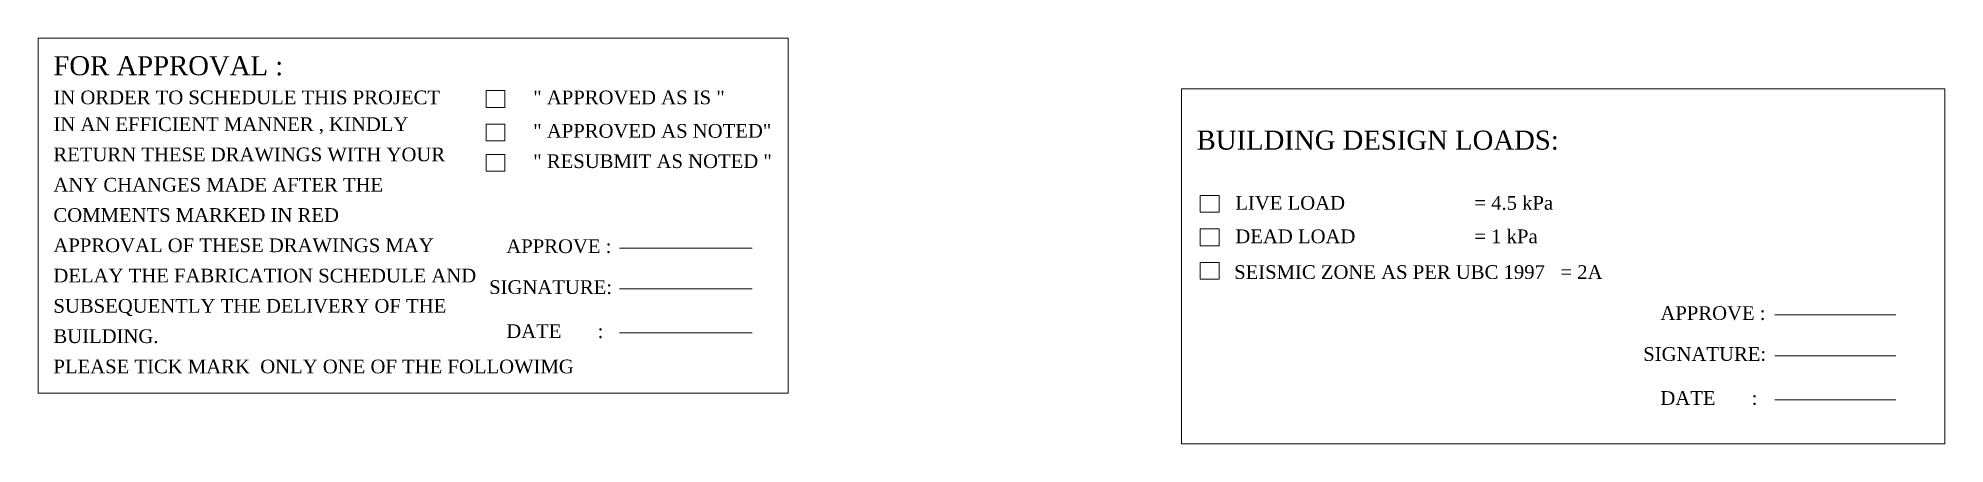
# Model space of a CAD drawing. Header units: millimetres. Extents: x 0 to 13151789, y -1482478 to 0.
# Drawn here: x 12905308.3 to 12905393.8, y -1218525.2 to -1218507 of the extents above; entities that cross this region are included whole.
import ezdxf

# ---------------------------------------------------------------- set-up
doc = ezdxf.new("R2010")
doc.units = ezdxf.units.MM
doc.header["$LTSCALE"] = 0.4
doc.header["$MEASUREMENT"] = 0
doc.layers.get('0').update_dxf_attribs({"lineweight": 0})
doc.layers.add('Bolt', color=255, linetype='Continuous', lineweight=0)
doc.layers.add('COLUM HATCH', color=7, linetype='Continuous', lineweight=0)
doc.styles.add('TNROMAN', font='times.ttf')

msp = doc.modelspace()

# ---------------------------------------------------------------- texts
at = {"color": 0, "lineweight": 0, "style": 'TNROMAN'}
for s, height, p in [('FOR APPROVAL :', 0.85235, (12905309.03, -1218508.683)), ('IN ORDER TO SCHEDULE THIS PROJECT', 0.61369, (12905309.032, -1218509.982)), ('" APPROVED AS IS "', 0.61369, (12905330.54, -1218509.982)), ('IN AN EFFICIENT MANNER , KINDLY', 0.61369, (12905309.032, -1218511.179)), ('" APPROVED AS NOTED"', 0.61369, (12905330.54, -1218511.48)), ('RETURN THESE DRAWINGS WITH YOUR', 0.61369, (12905309.032, -1218512.535)), ('BUILDING DESIGN LOADS:', 0.85235, (12905360.278, -1218512.014)), ('" RESUBMIT AS NOTED "', 0.61369, (12905330.54, -1218512.836)), ('ANY CHANGES MADE AFTER THE', 0.61369, (12905309.032, -1218513.891)), ('LIVE LOAD                         = 4.5 kPa', 0.61369, (12905362.014, -1218514.703)), ('COMMENTS MARKED IN RED', 0.61369, (12905309.032, -1218515.247)), ('APPROVAL OF THESE DRAWINGS MAY ', 0.61369, (12905309.032, -1218516.603)), ('APPROVE :', 0.6137, (12905329.332, -1218516.643)), ('DEAD LOAD                       = 1 kPa', 0.61369, (12905362.014, -1218516.201)), ('DELAY THE FABRICATION SCHEDULE AND', 0.61369, (12905309.032, -1218517.959)), ('SIGNATURE:', 0.6137, (12905328.563, -1218518.474)), ('SEISMIC ZONE AS PER UBC 1997   = 2A ', 0.61369, (12905361.958, -1218517.801)), ('SUBSEQUENTLY THE DELIVERY OF THE', 0.61369, (12905309.032, -1218519.315)), ('APPROVE :', 0.6137, (12905381.067, -1218519.637)), ('BUILDING.', 0.6137, (12905309.032, -1218520.671)), ('DATE       :', 0.61369, (12905329.332, -1218520.444)), ('SIGNATURE:', 0.6137, (12905380.298, -1218521.469)), ('PLEASE TICK MARK  ONLY ONE OF THE FOLLOWIMG', 0.61369, (12905309.032, -1218522.027)), ('DATE       :', 0.61369, (12905381.067, -1218523.439))]:
    msp.add_text(s, height=height, dxfattribs=at).set_placement(p)

# ---------------------------------------------------------------- hatches: boundary and pattern name
at = {"layer": 'COLUM HATCH', "lineweight": 0}
h = msp.add_hatch(dxfattribs=at)
h.set_pattern_fill('ANSI31', color=256)
h.set_pattern_definition([(45, (5159118.71265, -1962668.04124), (-0.0883883476483, 0.0883883476483), [])])
h.paths.add_polyline_path([(12770692.223, -1312134.158, -0.520567), (12770692.223, -1312665.938, -0.520567), (12770692.223, -1313197.718, -0.520567), (12770692.223, -1313729.498, -0.520567), (12770692.223, -1314261.278, -0.520567), (12770692.223, -1314793.059, -0.520567), (12770692.223, -1315324.839, -0.520567), (12770692.223, -1315856.619, -0.520567), (12770692.223, -1316388.399, -0.520567), (12770692.223, -1316920.179, -0.520567), (12770692.223, -1317451.959, -0.520567), (12770507.171, -1317843.424, -0.520567), (12769995.125, -1317986.945, -0.520567), (12769483.078, -1318130.466, -0.520567), (12768971.032, -1318273.988, -0.520567), (12768458.985, -1318417.509, -0.520567), (12767946.939, -1318561.03, -0.520567), (12767434.892, -1318704.551, -0.520567), (12766922.845, -1318848.073, -0.520567), (12766410.799, -1318991.594, -0.520567), (12765898.752, -1319135.115, -0.520567), (12765386.706, -1319278.637, -0.520567), (12765356.909, -1318786.154, -0.520567), (12765356.909, -1318254.374, -0.520567), (12765356.909, -1317722.593, -0.520567), (12765356.909, -1317190.813, -0.520567), (12765356.909, -1316659.033, -0.520567), (12765356.909, -1316127.253, -0.520567), (12765356.909, -1315595.473, -0.520567), (12765356.909, -1315063.693, -0.520567), (12765356.909, -1314531.913, -0.520567), (12765356.909, -1314000.133, -0.520567), (12765356.909, -1313468.353, -0.520567), (12765356.909, -1312936.573, -0.520567), (12765356.909, -1312404.793, -0.520567), (12765356.909, -1311873.013, -0.520567), (12765356.909, -1311341.233, -0.520567), (12765356.909, -1310809.452, -0.520567), (12765356.909, -1310277.672, -0.520567), (12765356.909, -1309745.892, -0.520567), (12765356.909, -1309214.112, -0.520567), (12765635.568, -1309214.112, -0.520567), (12766167.348, -1309214.112, -0.520567), (12766699.128, -1309214.112, -0.520567), (12767230.908, -1309214.112, -0.520567), (12767762.688, -1309214.112, -0.520567), (12768294.469, -1309214.112, -0.520567), (12768826.249, -1309214.112, -0.520567), (12769358.029, -1309214.112, -0.153013), (12769511.828, -1309095.667, -0.096719), (12769597.438, -1309006.863, -0.520567), (12770123.934, -1309006.863, -0.520567), (12770761.171, -1309006.863, -0.520567), (12771396.302, -1309006.863, -0.520567), (12771974.546, -1309006.863, -0.520567), (12772510.38, -1309006.863, -0.520567), (12772940.996, -1309006.863, -0.520567), (12773548.63, -1309006.863, -0.520567), (12773886.256, -1309006.863, -0.520567), (12774457.298, -1309006.863, -0.520567), (12774970.966, -1309006.863, -0.520567), (12775579.149, -1309006.863, -0.520567), (12776084.779, -1309006.863, -0.520567), (12776509.251, -1309006.863, -0.520567), (12777113.467, -1309006.863, -0.520567), (12777488.539, -1309006.863, -0.520567), (12777906.215, -1309006.863, -0.520567), (12778530.034, -1309006.863, -0.520567), (12778898.779, -1309006.863, -0.520567), (12779285.632, -1309006.863, -0.520567), (12779799.675, -1309006.863, -0.520567), (12780233.15, -1309006.863, -0.520567), (12780722.647, -1309006.863, -0.520567), (12781270.861, -1309006.863, -0.520567), (12781701.457, -1309006.863, -0.520567), (12782345.306, -1309006.863, -0.520567), (12782954.913, -1309006.863, -0.520567), (12783315.977, -1309006.863, -0.520567), (12783799.462, -1309006.863, -0.520567), (12784139.702, -1309006.863, -0.520567), (12784536.036, -1309006.863, -0.520567), (12785147.891, -1309006.863, -0.520567), (12785685.16, -1309006.863, -0.520567), (12786118.156, -1309006.863, -0.520567), (12786579.708, -1309006.863, -0.520567), (12787019.358, -1309006.863, -0.520567), (12787432.039, -1309006.863, -0.520567), (12787995.218, -1309006.863, -0.520567), (12788374.491, -1309006.863, -0.520567), (12788857.64, -1309006.863, -0.520567), (12789348.195, -1309006.863, -0.520567), (12789846.735, -1309006.863, -0.520567), (12790386.536, -1309006.863, -0.520567), (12791024.129, -1309006.863, -0.520567), (12791358.52, -1309006.863, -0.520567), (12791992.847, -1309006.863, -0.520567), (12792406.159, -1309006.863, -0.520567), (12792859.146, -1309006.863, -0.520567), (12793514.042, -1309006.863, -0.520567), (12793894.079, -1309006.863, -0.520567), (12794523.412, -1309006.863, -0.520567), (12794894.995, -1309006.863, -0.520567), (12795334.126, -1309006.863, -0.520567), (12795714.488, -1309006.863, -0.520567), (12796159.163, -1309006.863, -0.520567), (12796661.559, -1309006.863, -0.520567), (12797228.959, -1309006.863, -0.520567), (12797580.095, -1309006.863, -0.520567), (12797919.979, -1309006.863, -0.520567), (12798384.003, -1309006.863, -0.520567), (12798791.201, -1309006.863, -0.520567), (12799269.823, -1309006.863, -0.520567), (12799919.766, -1309006.863, -0.520567), (12800580.39, -1309006.863, -0.520567), (12800954.526, -1309006.863, -0.520567), (12801450.92, -1309006.863, -0.520567), (12802086.834, -1309006.863, -0.520567), (12802608.65, -1309006.863, -0.520567), (12803224.391, -1309006.863, -0.520567), (12803612.393, -1309006.863, -0.520567), (12804182.53, -1309006.863, -0.520567), (12804587.409, -1309006.863, -0.520567), (12805062.063, -1309006.863, -0.520567), (12805558.498, -1309006.863, -0.520567), (12806133.304, -1309006.863, -0.520567), (12806490.258, -1309006.863, -0.520567), (12807044.301, -1309006.863, -0.520567), (12807699.371, -1309006.863, -0.520567), (12808152.581, -1309006.863, -0.520567), (12808587.663, -1309006.863, -0.520567), (12808962.441, -1309006.863, -0.520567), (12809417.207, -1309006.863, -0.520567), (12810004.119, -1309006.863, -0.520567), (12810452.975, -1309006.863, -0.520567), (12810900.285, -1309006.863, -0.520567), (12811487.161, -1309031.929, -0.520567), (12811542.686, -1309474.827, -0.520567), (12811542.686, -1309965.045, -0.520567), (12811542.686, -1310379.589, -0.520567), (12811542.686, -1310812.565, -0.520567), (12811533.342, -1311435.879, -0.520567), (12811089.343, -1311466.753, -0.520567), (12810667.384, -1311466.753, -0.520567), (12810320.104, -1311466.753, -0.520567), (12809839.447, -1311466.753, -0.520567), (12809299.636, -1311466.753, -0.520567), (12808928.582, -1311466.753, -0.520567), (12808567.751, -1311466.753, -0.520567), (12808012.996, -1311466.753, -0.520567), (12807623.987, -1311466.753, -0.520567), (12807077.939, -1311466.753, -0.520567), (12806437.152, -1311466.753, -0.520567), (12805782.988, -1311466.753, -0.520567), (12805432.696, -1311466.753, -0.520567), (12804829.712, -1311466.753, -0.520567), (12804174.917, -1311466.753, -0.520567), (12803836.273, -1311466.753, -0.520567), (12803226.625, -1311466.753, -0.520567), (12802815.378, -1311466.753, -0.520567), (12802216.453, -1311466.753, -0.520567), (12801557.751, -1311466.753, -0.520567), (12801131.326, -1311466.753, -0.520567), (12800727.902, -1311466.753, -0.520567), (12800183.055, -1311466.753, -0.520567), (12799646.072, -1311466.753, -0.520567), (12799264.794, -1311466.753, -0.520567), (12798674.871, -1311466.753, -0.520567), (12798087.074, -1311466.753, -0.520567), (12797715.257, -1311466.753, -0.520567), (12797054.236, -1311466.753, -0.520567), (12796493.062, -1311466.753, -0.520567), (12796050.076, -1311466.753, -0.520567), (12795447.813, -1311466.753, -0.520567), (12794869.132, -1311466.753, -0.520567), (12794235.333, -1311466.753, -0.520567), (12793796.67, -1311466.753, -0.520567), (12793322.352, -1311466.753, -0.520567), (12792962.661, -1311466.753, -0.520567), (12792499.176, -1311466.753, -0.520567), (12792145.812, -1311466.753, -0.520567), (12791731.198, -1311466.753, -0.520567), (12791338.801, -1311466.753, -0.520567), (12790724.474, -1311466.753, -0.520567), (12790345.454, -1311466.753, -0.520567), (12789761.065, -1311466.753, -0.520567), (12789120.462, -1311466.753, -0.520567), (12788713.101, -1311466.753, -0.520567), (12788055.63, -1311466.753, -0.520567), (12787702.236, -1311466.753, -0.520567), (12787286.167, -1311466.753, -0.520567), (12786748.085, -1311466.753, -0.520567), (12786409.553, -1311466.753, -0.520567), (12785809.519, -1311466.753, -0.520567), (12785267.012, -1311466.753, -0.520567), (12784814.656, -1311466.753, -0.520567), (12784207.104, -1311466.753, -0.520567), (12783629.968, -1311466.753, -0.520567), (12783188.091, -1311466.753, -0.520567), (12782551.007, -1311466.753, -0.520567), (12781920.942, -1311466.753, -0.520567), (12781337.743, -1311466.753, -0.520567), (12780829.854, -1311466.753, -0.520567), (12780348.069, -1311466.753, -0.520567), (12779819.519, -1311466.753, -0.520567), (12779307.723, -1311466.753, -0.520567), (12778676.509, -1311466.753, -0.520567), (12778142.343, -1311466.753, -0.520567), (12777803.405, -1311466.753, -0.520567), (12777284.519, -1311466.753, -0.520567), (12776710.242, -1311466.753, -0.520567), (12776237.938, -1311466.753, -0.520567), (12775843.109, -1311466.753, -0.520567), (12775295.648, -1311466.753, -0.520567), (12774902.081, -1311466.753, -0.520567), (12774285.343, -1311466.753, -0.520567), (12773864.655, -1311466.753, -0.520567), (12773248.711, -1311466.753, -0.520567), (12772641.301, -1311466.753, -0.520567), (12772002.925, -1311466.753, -0.520567), (12771554.231, -1311466.753, -0.520567), (12770944.38, -1311466.753, -0.181591), (12770717.622, -1311622.108, -0.489466)], flags=16)
h.paths.add_polyline_path([(12770267.345, -1309991), (12769907.345, -1309991), (12769907.345, -1309621), (12770267.345, -1309621)], flags=0)
h.paths.add_polyline_path([(12770262.345, -1309982), (12769912.345, -1309982), (12769912.345, -1309966), (12770081.345, -1309966), (12770081.345, -1309646), (12769912.345, -1309646), (12769912.345, -1309630), (12770262.345, -1309630), (12770262.345, -1309646), (12770093.345, -1309646), (12770093.345, -1309966), (12770262.345, -1309966)], flags=0)
h.paths.add_polyline_path([(12774967.345, -1309991), (12774967.345, -1309621), (12775327.345, -1309621), (12775327.345, -1309991)], flags=0)
h.paths.add_polyline_path([(12774972.345, -1309982), (12774972.345, -1309966), (12775141.345, -1309966), (12775141.345, -1309646), (12774972.345, -1309646), (12774972.345, -1309630), (12775322.345, -1309630), (12775322.345, -1309646), (12775153.345, -1309646), (12775153.345, -1309966), (12775322.345, -1309966), (12775322.345, -1309982)], flags=0)
h.paths.add_polyline_path([(12769905.537, -1314404.689), (12769905.537, -1314654.689), (12769805.537, -1314654.689), (12769805.537, -1314629.689), (12769805.537, -1314429.689), (12769805.537, -1314404.689)], flags=0)
h.paths.add_polyline_path([(12770191.325, -1317395.692), (12770191.325, -1317605.692), (12769979.325, -1317605.692), (12769979.325, -1317395.692)], flags=0)
h.paths.add_polyline_path([(12769997.325, -1317506.69), (12769997.325, -1317550.692), (12770035.325, -1317550.692), (12770035.325, -1317506.69)], flags=0)
h.paths.add_polyline_path([(12765857.345, -1309991), (12765497.345, -1309991), (12765497.345, -1309621), (12765857.345, -1309621)], flags=0)
h.paths.add_polyline_path([(12765852.345, -1309982), (12765502.345, -1309982), (12765502.345, -1309966), (12765671.345, -1309966), (12765671.345, -1309646), (12765502.345, -1309646), (12765502.345, -1309630), (12765852.345, -1309630), (12765852.345, -1309646), (12765683.345, -1309646), (12765683.345, -1309966), (12765852.345, -1309966)], flags=0)
h.paths.add_polyline_path([(12779692.345, -1309991), (12779692.345, -1309621), (12780052.345, -1309621), (12780052.345, -1309991)], flags=0)
h.paths.add_polyline_path([(12779697.345, -1309982), (12779697.345, -1309966), (12779866.345, -1309966), (12779866.345, -1309646), (12779697.345, -1309646), (12779697.345, -1309630), (12780047.345, -1309630), (12780047.345, -1309646), (12779878.345, -1309646), (12779878.345, -1309966), (12780047.345, -1309966), (12780047.345, -1309982)], flags=0)
h.paths.add_polyline_path([(12765857.345, -1318665), (12765857.345, -1319035), (12765497.345, -1319035), (12765497.345, -1318665)], flags=0)
h.paths.add_polyline_path([(12765852.345, -1318674), (12765852.345, -1318690), (12765683.345, -1318690), (12765683.345, -1319010), (12765852.345, -1319010), (12765852.345, -1319026), (12765502.345, -1319026), (12765502.345, -1319010), (12765671.345, -1319010), (12765671.345, -1318690), (12765502.345, -1318690), (12765502.345, -1318674)], flags=0)
h.paths.add_polyline_path([(12784417.345, -1309991), (12784417.345, -1309621), (12784777.345, -1309621), (12784777.345, -1309991)], flags=0)
h.paths.add_polyline_path([(12784422.345, -1309982), (12784422.345, -1309966), (12784591.345, -1309966), (12784591.345, -1309646), (12784422.345, -1309646), (12784422.345, -1309630), (12784772.345, -1309630), (12784772.345, -1309646), (12784603.345, -1309646), (12784603.345, -1309966), (12784772.345, -1309966), (12784772.345, -1309982)], flags=0)
h.paths.add_polyline_path([(12789142.345, -1309991), (12789142.345, -1309621), (12789502.345, -1309621), (12789502.345, -1309991)], flags=0)
h.paths.add_polyline_path([(12789147.345, -1309982), (12789147.345, -1309966), (12789316.345, -1309966), (12789316.345, -1309646), (12789147.345, -1309646), (12789147.345, -1309630), (12789497.345, -1309630), (12789497.345, -1309646), (12789328.345, -1309646), (12789328.345, -1309966), (12789497.345, -1309966), (12789497.345, -1309982)], flags=0)
h.paths.add_polyline_path([(12793867.345, -1309991), (12793867.345, -1309621), (12794227.345, -1309621), (12794227.345, -1309991)], flags=0)
h.paths.add_polyline_path([(12793872.345, -1309982), (12793872.345, -1309966), (12794041.345, -1309966), (12794041.345, -1309646), (12793872.345, -1309646), (12793872.345, -1309630), (12794222.345, -1309630), (12794222.345, -1309646), (12794053.345, -1309646), (12794053.345, -1309966), (12794222.345, -1309966), (12794222.345, -1309982)], flags=0)
h.paths.add_polyline_path([(12798592.345, -1309991), (12798592.345, -1309621), (12798952.345, -1309621), (12798952.345, -1309991)], flags=0)
h.paths.add_polyline_path([(12798597.345, -1309982), (12798597.345, -1309966), (12798766.345, -1309966), (12798766.345, -1309646), (12798597.345, -1309646), (12798597.345, -1309630), (12798947.345, -1309630), (12798947.345, -1309646), (12798778.345, -1309646), (12798778.345, -1309966), (12798947.345, -1309966), (12798947.345, -1309982)], flags=0)
h.paths.add_polyline_path([(12803187.345, -1309991), (12803187.345, -1309621), (12803547.345, -1309621), (12803547.345, -1309991)], flags=0)
h.paths.add_polyline_path([(12803192.345, -1309982), (12803192.345, -1309966), (12803361.345, -1309966), (12803361.345, -1309646), (12803192.345, -1309646), (12803192.345, -1309630), (12803542.345, -1309630), (12803542.345, -1309646), (12803373.345, -1309646), (12803373.345, -1309966), (12803542.345, -1309966), (12803542.345, -1309982)], flags=0)
h.paths.add_polyline_path([(12807634.462, -1311020.688), (12807634.462, -1310810.688), (12807846.462, -1310810.688), (12807846.462, -1311020.688)], flags=0)
h.paths.add_polyline_path([(12807638.462, -1311015.686), (12807638.462, -1310815.686), (12807652.462, -1310815.686), (12807652.462, -1310909.686), (12807826.462, -1310909.686), (12807826.462, -1310815.686), (12807840.462, -1310815.686), (12807840.462, -1311015.686), (12807826.462, -1311015.686), (12807826.462, -1310921.686), (12807652.462, -1310921.686), (12807652.462, -1311015.686)], flags=0)
h.paths.add_polyline_path([(12807634.462, -1309850.699), (12807634.462, -1309640.699), (12807846.462, -1309640.699), (12807846.462, -1309850.699)], flags=0)
h.paths.add_polyline_path([(12807638.462, -1309845.701), (12807638.462, -1309645.701), (12807652.462, -1309645.701), (12807652.462, -1309739.701), (12807826.462, -1309739.701), (12807826.462, -1309645.701), (12807840.462, -1309645.701), (12807840.462, -1309845.701), (12807826.462, -1309845.701), (12807826.462, -1309751.701), (12807652.462, -1309751.701), (12807652.462, -1309845.701)], flags=0)
h.paths.add_polyline_path([(12810553.693, -1309720.689), (12810553.693, -1309620.689), (12810803.693, -1309620.689), (12810803.693, -1309720.689), (12810780.693, -1309720.689), (12810778.693, -1309720.689), (12810578.693, -1309720.689)], flags=0)
h.paths.add_polyline_path([(12769610.228, -1303627.998, -0.520567), (12769111.328, -1303627.998, -0.520567), (12768612.428, -1303627.998, -0.520567), (12768113.527, -1303627.998, -0.520567), (12767614.627, -1303627.998, -0.520567), (12767115.727, -1303627.998, -0.520567), (12766616.827, -1303627.998, -0.520567), (12766117.926, -1303627.998, -0.520567), (12765619.026, -1303627.998, -0.520567), (12765333.098, -1303415.025, -0.520567), (12765333.098, -1302916.125, -0.520567), (12765333.098, -1302417.225, -0.520567), (12765700.38, -1302417.225, -0.520567), (12766199.28, -1302417.225, -0.520567), (12766698.18, -1302417.225, -0.520567), (12767197.08, -1302417.225, -0.520567), (12767695.981, -1302417.225, -0.520567), (12768194.881, -1302417.225, -0.520567), (12768693.781, -1302417.225, -0.520567), (12769192.682, -1302417.225, -0.520567), (12769691.582, -1302417.225, -0.520567), (12770190.482, -1302417.225, -0.520567), (12770542.219, -1302564.388, -0.520567), (12770542.219, -1303063.288, -0.520567), (12770542.219, -1303562.188, -0.520567), (12770109.129, -1303627.998, -0.520567)], flags=16)
h.paths.add_polyline_path([(12708655.5, -1482477.877), (13151789.402, -1482477.877), (13151789.402, -1220994.6), (12708655.5, -1220994.6)])
h.paths.add_polyline_path([(12769837.345, -1303197), (12770082.345, -1303197), (12770082.345, -1302647), (12769837.345, -1302647), (12769837.345, -1302622), (12770262.345, -1302622), (12770262.345, -1301128), (12765502.345, -1301128), (12765502.345, -1302746), (12765852.345, -1302746), (12765852.345, -1302762), (12765683.345, -1302762), (12765683.345, -1303082), (12765852.345, -1303082), (12765852.345, -1303098), (12765502.345, -1303098), (12765502.345, -1309141.692, -0.235204), (12765635.568, -1309214.112, -0.520567), (12766167.348, -1309214.112, -0.520567), (12766699.128, -1309214.112, -0.520567), (12767230.908, -1309214.112, -0.520567), (12767762.688, -1309214.112, -0.520567), (12768294.469, -1309214.112, -0.520567), (12768826.249, -1309214.112, -0.520567), (12769358.029, -1309214.112, -0.153013), (12769511.828, -1309095.667, -0.096719), (12769597.438, -1309006.863, -0.520567), (12770123.934, -1309006.863, -0.120125), (12770262.345, -1308885.265), (12770262.345, -1304513.995), (12769902.345, -1304513.995), (12769902.345, -1304153.995), (12770262.345, -1304153.995), (12770262.345, -1303222), (12769837.345, -1303222)], flags=16)
h.paths.add_polyline_path([(12765731.345, -1300897.346), (12765731.345, -1292480.346), (12770023.345, -1292480.346), (12770023.345, -1300897.346)], flags=16)
h.paths.add_polyline_path([(12769911.345, -1304158.995), (12769927.345, -1304158.995), (12769927.345, -1304327.995), (12770247.345, -1304327.995), (12770247.345, -1304158.995), (12770263.345, -1304158.995), (12770263.345, -1304508.995), (12770247.345, -1304508.995), (12770247.345, -1304339.995), (12769927.345, -1304339.995), (12769927.345, -1304508.995), (12769911.345, -1304508.995)], flags=16)
h.paths.add_polyline_path([(12768144.178, -1299028.385), (12767347.678, -1299028.385), (12767347.678, -1294748.598), (12768144.178, -1294748.598)], flags=0)
h.paths.add_polyline_path([(12774971.345, -1304158.995), (12774987.345, -1304158.995), (12774987.345, -1304327.995), (12775307.345, -1304327.995), (12775307.345, -1304158.995), (12775323.345, -1304158.995), (12775323.345, -1304508.995), (12775307.345, -1304508.995), (12775307.345, -1304339.995), (12774987.345, -1304339.995), (12774987.345, -1304508.995), (12774971.345, -1304508.995)], flags=16)
h.paths.add_polyline_path([(12758648.345, -1302922), (12758267.496, -1303302.849), (12757663.195, -1303302.849), (12757282.345, -1302922), (12757663.195, -1302541.151), (12758267.496, -1302541.151)], flags=16)
h.paths.add_polyline_path([(12769785.195, -1287783.38), (12769404.345, -1287402.531), (12769785.195, -1287021.681), (12770389.496, -1287021.681), (12770770.345, -1287402.531), (12770389.496, -1287783.38)], flags=16)
h.paths.add_polyline_path([(12765979.496, -1287783.38), (12765375.195, -1287783.38), (12764994.345, -1287402.531), (12765375.195, -1287021.681), (12765979.496, -1287021.681), (12766360.345, -1287402.531)], flags=16)
h.paths.add_polyline_path([(12784970.5, -1303459, -1), (12784220.5, -1303459, -1)], flags=16)
h.paths.add_polyline_path([(12769907.345, -1318665), (12770267.345, -1318665), (12770267.345, -1319026), (12774967.345, -1319026), (12774967.345, -1318665), (12775327.345, -1318665), (12775327.345, -1319026), (12779692.345, -1319026), (12779692.345, -1318665), (12780052.345, -1318665), (12780052.345, -1319026), (12784417.345, -1319026), (12784417.345, -1318665), (12784777.345, -1318665), (12784777.345, -1319026), (12789142.345, -1319026), (12789142.345, -1318665), (12789502.345, -1318665), (12789502.345, -1319026), (12793867.345, -1319026), (12793867.345, -1318665), (12794227.345, -1318665), (12794227.345, -1319026), (12798592.345, -1319026), (12798592.345, -1318665), (12798952.345, -1318665), (12798952.345, -1319026), (12803187.345, -1319026), (12803187.345, -1318665), (12803547.345, -1318665), (12803547.345, -1319035), (12803187.345, -1319035), (12798952.345, -1319033.989), (12798952.345, -1319035), (12798592.345, -1319035), (12794227.345, -1319033.813), (12794227.345, -1319035), (12793867.345, -1319035), (12789502.345, -1319033.615), (12789502.345, -1319035), (12789142.345, -1319035), (12784777.345, -1319033.338), (12784777.345, -1319035), (12784417.345, -1319035), (12780052.345, -1319032.923), (12780052.345, -1319035), (12779692.345, -1319035), (12775327.345, -1319032.232), (12775327.345, -1319035), (12774967.345, -1319035), (12770267.345, -1319030.531), (12770267.345, -1319035), (12769907.345, -1319035), (12765857.345, -1319026.725), (12765857.345, -1319035), (12765497.345, -1319035), (12765497.345, -1318665), (12765857.345, -1318665), (12765857.345, -1319026), (12769907.345, -1319026)], flags=16)
h.paths.add_polyline_path([(12769912.345, -1318674), (12770262.345, -1318674), (12770262.345, -1318690), (12770093.345, -1318690), (12770093.345, -1319010), (12770262.345, -1319010), (12770262.345, -1319026), (12769912.345, -1319026), (12769912.345, -1319010), (12770081.345, -1319010), (12770081.345, -1318690), (12769912.345, -1318690)], flags=0)
h.paths.add_polyline_path([(12784412.345, -1304153.995), (12784782.345, -1304153.995), (12784782.345, -1304513.995), (12784412.345, -1304513.995)], flags=16)
h.paths.add_polyline_path([(12784421.345, -1304158.995), (12784437.345, -1304158.995), (12784437.345, -1304327.995), (12784757.345, -1304327.995), (12784757.345, -1304158.995), (12784773.345, -1304158.995), (12784773.345, -1304508.995), (12784757.345, -1304508.995), (12784757.345, -1304339.995), (12784437.345, -1304339.995), (12784437.345, -1304508.995), (12784421.345, -1304508.995)], flags=0)
h.paths.add_polyline_path([(12774972.345, -1318674), (12775322.345, -1318674), (12775322.345, -1318690), (12775153.345, -1318690), (12775153.345, -1319010), (12775322.345, -1319010), (12775322.345, -1319026), (12774972.345, -1319026), (12774972.345, -1319010), (12775141.345, -1319010), (12775141.345, -1318690), (12774972.345, -1318690)], flags=0)
h.paths.add_polyline_path([(12779697.345, -1318674), (12780047.345, -1318674), (12780047.345, -1318690), (12779878.345, -1318690), (12779878.345, -1319010), (12780047.345, -1319010), (12780047.345, -1319026), (12779697.345, -1319026), (12779697.345, -1319010), (12779866.345, -1319010), (12779866.345, -1318690), (12779697.345, -1318690)], flags=0)
h.paths.add_polyline_path([(12784422.345, -1318674), (12784772.345, -1318674), (12784772.345, -1318690), (12784603.345, -1318690), (12784603.345, -1319010), (12784772.345, -1319010), (12784772.345, -1319026), (12784422.345, -1319026), (12784422.345, -1319010), (12784591.345, -1319010), (12784591.345, -1318690), (12784422.345, -1318690)], flags=0)
h.paths.add_polyline_path([(12784894.609, -1319824.674), (12785144.609, -1319824.674), (12785144.609, -1319924.674), (12785119.609, -1319924.674), (12784919.609, -1319924.674), (12784894.609, -1319924.674)], flags=16)
h.paths.add_polyline_path([(12785146.609, -1321244.684), (12785146.609, -1321144.684), (12785121.609, -1321144.684), (12785121.609, -1321144.674), (12784921.609, -1321144.674), (12784921.609, -1321144.684), (12784921.609, -1321244.684)], flags=16)
h.paths.add_polyline_path([(12794420.5, -1303459, -1), (12793670.5, -1303459, -1)], flags=16)
h.paths.add_polyline_path([(12793862.345, -1304153.995), (12794232.345, -1304153.995), (12794232.345, -1304513.995), (12793862.345, -1304513.995)], flags=16)
h.paths.add_polyline_path([(12793871.345, -1304158.995), (12793887.345, -1304158.995), (12793887.345, -1304327.995), (12794207.345, -1304327.995), (12794207.345, -1304158.995), (12794223.345, -1304158.995), (12794223.345, -1304508.995), (12794207.345, -1304508.995), (12794207.345, -1304339.995), (12793887.345, -1304339.995), (12793887.345, -1304508.995), (12793871.345, -1304508.995)], flags=0)
h.paths.add_polyline_path([(12787853.84, -1319844.684), (12788065.84, -1319844.684), (12788065.84, -1320054.684), (12787853.84, -1320054.684)], flags=16)
h.paths.add_polyline_path([(12787859.84, -1319849.686), (12787873.84, -1319849.686), (12787873.84, -1319943.687), (12788047.84, -1319943.687), (12788047.84, -1319849.686), (12788061.84, -1319849.686), (12788061.84, -1320049.686), (12788047.84, -1320049.686), (12788047.84, -1319955.687), (12787873.84, -1319955.687), (12787873.84, -1320049.686), (12787859.84, -1320049.686)], flags=0)
h.paths.add_polyline_path([(12789147.345, -1318674), (12789497.345, -1318674), (12789497.345, -1318690), (12789328.345, -1318690), (12789328.345, -1319010), (12789497.345, -1319010), (12789497.345, -1319026), (12789147.345, -1319026), (12789147.345, -1319010), (12789316.345, -1319010), (12789316.345, -1318690), (12789147.345, -1318690)], flags=0)
h.paths.add_polyline_path([(12787853.84, -1321014.674), (12788065.84, -1321014.674), (12788065.84, -1321224.674), (12787853.84, -1321224.674)], flags=16)
h.paths.add_polyline_path([(12787859.84, -1321019.672), (12787873.84, -1321019.672), (12787873.84, -1321113.671), (12788047.84, -1321113.671), (12788047.84, -1321019.672), (12788061.84, -1321019.672), (12788061.84, -1321219.672), (12788047.84, -1321219.672), (12788047.84, -1321125.671), (12787873.84, -1321125.671), (12787873.84, -1321219.672), (12787859.84, -1321219.672)], flags=0)
h.paths.add_polyline_path([(12792156.602, -1321030.674), (12792366.602, -1321030.674), (12792366.602, -1321242.674), (12792156.602, -1321242.674)], flags=0)
h.paths.add_polyline_path([(12792161.603, -1321036.674), (12792361.603, -1321036.674), (12792361.603, -1321050.674), (12792267.605, -1321050.674), (12792267.605, -1321224.674), (12792361.603, -1321224.674), (12792361.603, -1321238.674), (12792161.603, -1321238.674), (12792161.603, -1321224.674), (12792255.605, -1321224.674), (12792255.605, -1321050.674), (12792161.603, -1321050.674)], flags=0)
h.paths.add_polyline_path([(12793872.345, -1318674), (12794222.345, -1318674), (12794222.345, -1318690), (12794053.345, -1318690), (12794053.345, -1319010), (12794222.345, -1319010), (12794222.345, -1319026), (12793872.345, -1319026), (12793872.345, -1319010), (12794041.345, -1319010), (12794041.345, -1318690), (12793872.345, -1318690)], flags=0)
h.paths.add_polyline_path([(12798597.345, -1318674), (12798947.345, -1318674), (12798947.345, -1318690), (12798778.345, -1318690), (12798778.345, -1319010), (12798947.345, -1319010), (12798947.345, -1319026), (12798597.345, -1319026), (12798597.345, -1319010), (12798766.345, -1319010), (12798766.345, -1318690), (12798597.345, -1318690)], flags=0)
h.paths.add_polyline_path([(12803740.5, -1303459, -1), (12802990.5, -1303459, -1)], flags=16)
h.paths.add_polyline_path([(12803182.345, -1304153.995), (12803552.345, -1304153.995), (12803552.345, -1304513.995), (12803182.345, -1304513.995)], flags=16)
h.paths.add_polyline_path([(12803191.345, -1304158.995), (12803207.345, -1304158.995), (12803207.345, -1304327.995), (12803527.345, -1304327.995), (12803527.345, -1304158.995), (12803543.345, -1304158.995), (12803543.345, -1304508.995), (12803527.345, -1304508.995), (12803527.345, -1304339.995), (12803207.345, -1304339.995), (12803207.345, -1304508.995), (12803191.345, -1304508.995)], flags=0)
h.paths.add_polyline_path([(12803192.345, -1318674), (12803542.345, -1318674), (12803542.345, -1318690), (12803373.345, -1318690), (12803373.345, -1319010), (12803542.345, -1319010), (12803542.345, -1319026), (12803192.345, -1319026), (12803192.345, -1319010), (12803361.345, -1319010), (12803361.345, -1318690), (12803192.345, -1318690)], flags=0)
h.paths.add_polyline_path([(12807707.345, -1318665), (12808067.345, -1318665), (12808067.345, -1319035), (12807707.345, -1319035)], flags=16)
h.paths.add_polyline_path([(12807712.345, -1318674), (12808062.345, -1318674), (12808062.345, -1318690), (12807893.345, -1318690), (12807893.345, -1319010), (12808062.345, -1319010), (12808062.345, -1319026), (12807712.345, -1319026), (12807712.345, -1319010), (12807881.345, -1319010), (12807881.345, -1318690), (12807712.345, -1318690)], flags=0)
h.paths.add_polyline_path([(12812231.345, -1304158.995), (12812247.345, -1304158.995), (12812247.345, -1304327.995), (12812567.345, -1304327.995), (12812567.345, -1304158.995), (12812583.345, -1304158.995), (12812583.345, -1304508.995), (12812567.345, -1304508.995), (12812567.345, -1304339.995), (12812247.345, -1304339.995), (12812247.345, -1304508.995), (12812231.345, -1304508.995)], flags=16)
h.paths.add_polyline_path([(12812234.19, -1318674), (12812584.19, -1318674), (12812584.19, -1318690), (12812415.19, -1318690), (12812415.19, -1319010), (12812584.19, -1319010), (12812584.19, -1319026), (12812234.19, -1319026), (12812234.19, -1319010), (12812403.19, -1319010), (12812403.19, -1318690), (12812234.19, -1318690)], flags=16)
h.paths.add_polyline_path([(12829535.058, -1300078.638), (12829535.058, -1299712.742), (12829535.058, -1297582.35), (12832787.897, -1297582.35), (12832787.897, -1299712.742), (12832787.897, -1300078.638)], flags=16)
h.paths.add_polyline_path([(12830620.062, -1298922.155), (12830620.062, -1298693.154), (12831404.428, -1298693.154), (12831404.428, -1298428.154), (12831854.428, -1298428.154), (12831854.428, -1298693.154), (12832442.149, -1298693.154), (12832442.149, -1298922.155), (12831854.428, -1298922.155), (12831854.428, -1299028.154), (12831404.428, -1299028.154), (12831404.428, -1298922.155)], flags=0)
h.paths.add_polyline_path([(12831449.902, -1298313.154), (12831449.902, -1297943.154), (12831809.902, -1297943.154), (12831809.902, -1298313.154)], flags=0)
h.paths.add_polyline_path([(12831454.902, -1298304.154), (12831454.902, -1298288.154), (12831623.902, -1298288.154), (12831623.902, -1297968.154), (12831454.902, -1297968.154), (12831454.902, -1297952.154), (12831804.902, -1297952.154), (12831804.902, -1297968.154), (12831635.902, -1297968.154), (12831635.902, -1298288.154), (12831804.902, -1298288.154), (12831804.902, -1298304.154)], flags=0)
h.paths.add_polyline_path([(12833386.53, -1300078.638), (12833386.53, -1299712.742), (12833386.53, -1297582.35), (12836639.369, -1297582.35), (12836639.369, -1299712.742), (12836639.369, -1300078.638)], flags=16)
h.paths.add_polyline_path([(12834649.47, -1298872.124), (12834649.47, -1298422.124), (12834755.47, -1298422.124), (12834755.47, -1297637.302), (12834984.471, -1297637.302), (12834984.471, -1298422.124), (12835249.47, -1298422.124), (12835249.47, -1298872.124), (12834984.471, -1298872.124), (12834984.471, -1299656.946), (12834755.47, -1299656.946), (12834755.47, -1298872.124)], flags=0)
h.paths.add_polyline_path([(12835359.453, -1298162.353), (12835359.453, -1297784.353), (12835719.453, -1297784.353), (12835719.453, -1298162.353)], flags=0)
h.paths.add_polyline_path([(12835364.453, -1298153.353), (12835364.453, -1298133.353), (12835533.453, -1298133.353), (12835533.453, -1297813.353), (12835364.453, -1297813.353), (12835364.453, -1297793.353), (12835714.453, -1297793.353), (12835714.453, -1297813.353), (12835545.453, -1297813.353), (12835545.453, -1298133.353), (12835714.453, -1298133.353), (12835714.453, -1298153.353)], flags=0)
h.paths.add_polyline_path([(12836969.169, -1300078.638), (12836969.169, -1299712.742), (12836969.169, -1297582.35), (12840222.008, -1297582.35), (12840222.008, -1299712.742), (12840222.008, -1300078.638)], flags=16)
h.paths.add_polyline_path([(12838575.288, -1298872.124), (12838575.288, -1298422.124), (12838666.287, -1298422.124), (12838666.287, -1297637.302), (12838895.288, -1297637.302), (12838895.288, -1298422.124), (12839025.288, -1298422.124), (12839025.288, -1298872.124), (12838895.288, -1298872.124), (12838895.288, -1299656.946), (12838666.287, -1299656.946), (12838666.287, -1298872.124)], flags=0)
h.paths.add_polyline_path([(12839270.27, -1299661.509), (12839270.27, -1299283.509), (12839630.27, -1299283.509), (12839630.27, -1299661.509)], flags=0)
h.paths.add_polyline_path([(12839275.27, -1299652.509), (12839275.27, -1299632.509), (12839444.27, -1299632.509), (12839444.27, -1299312.509), (12839275.27, -1299312.509), (12839275.27, -1299292.509), (12839625.27, -1299292.509), (12839625.27, -1299312.509), (12839456.27, -1299312.509), (12839456.27, -1299632.509), (12839625.27, -1299632.509), (12839625.27, -1299652.509)], flags=0)
h.paths.add_polyline_path([(12954075.251, -1317649.414), (12954075.251, -1317650.475, -0.112351), (12954075.649, -1317648.725)], flags=16)
h.paths.add_polyline_path([(12954076.477, -1317651.361), (12954088.434, -1317651.361), (12954105.199, -1317622.323), (12954090.364, -1317642.21, 0.29984)], flags=16)
h.paths.add_polyline_path([(12932213.153, -1318796.779), (12933625.396, -1318796.779), (12933625.396, -1319216.423), (12932213.153, -1319216.423)], flags=16)
h.paths.add_polyline_path([(12953925.284, -1336339.737), (12953925.284, -1336340.798, -0.112351), (12953925.681, -1336339.049)], flags=16)
h.paths.add_polyline_path([(12953926.51, -1336341.684), (12953938.467, -1336341.684), (12953955.232, -1336312.646), (12953940.397, -1336332.534, 0.29984)], flags=16)
h.paths.add_polyline_path([(12932213.153, -1337487.102), (12933625.396, -1337487.102), (12933625.396, -1337906.747), (12932213.153, -1337906.747)], flags=16)
h.paths.add_polyline_path([(12937081.858, -1317633.323), (12937081.858, -1317656.126), (12937092.258, -1317656.126), (12937158.084, -1317633.323)], flags=16)
h.paths.add_polyline_path([(12937329.204, -1312750.568), (12937554.844, -1312524.928), (12937912.872, -1312524.928), (12938138.512, -1312750.568), (12937912.872, -1312976.209), (12937554.844, -1312976.209)], flags=16)
h.paths.add_polyline_path([(12937892.858, -1318449.113), (12937908.858, -1318449.113), (12937908.858, -1318117.323), (12937892.858, -1318117.323)], flags=16)
h.paths.add_polyline_path([(12937548.858, -1320299.323), (12937918.858, -1320299.323), (12937918.858, -1320319.323), (12937819.193, -1320322.264, 0.578301), (12937815.472, -1320328.729), (12937815.472, -1320319.323), (12937548.858, -1320319.323)], flags=16)
h.paths.add_polyline_path([(12937665.472, -1320299.323), (12937665.472, -1320320.373), (12937672.914, -1320320.373), (12937908.858, -1320300.179), (12937908.858, -1320299.323)], flags=0)
h.paths.add_polyline_path([(12937524.458, -1317530.323), (12937534.858, -1317530.323), (12937534.858, -1317554.323), (12937524.458, -1317554.323)], flags=16)
h.paths.add_polyline_path([(12937524.458, -1317670.323), (12937534.858, -1317670.323), (12937534.858, -1317694.323), (12937524.458, -1317694.323)], flags=16)
h.paths.add_polyline_path([(12937524.458, -1317780.334), (12937534.858, -1317780.334), (12937534.858, -1317804.334), (12937524.458, -1317804.334)], flags=16)
h.paths.add_polyline_path([(12937524.458, -1317890.344), (12937534.858, -1317890.344), (12937534.858, -1317914.344), (12937524.458, -1317914.344)], flags=16)
h.paths.add_polyline_path([(12937524.458, -1318030.323), (12937534.858, -1318030.323), (12937534.858, -1318054.323), (12937524.458, -1318054.323)], flags=16)
h.paths.add_polyline_path([(12937877.458, -1317530.323), (12937887.858, -1317530.323), (12937887.858, -1317554.323), (12937877.458, -1317554.323)], flags=16)
h.paths.add_polyline_path([(12937877.458, -1317670.323), (12937887.858, -1317670.323), (12937887.858, -1317694.323), (12937877.458, -1317694.323)], flags=16)
h.paths.add_polyline_path([(12937877.458, -1317780.334), (12937887.858, -1317780.334), (12937887.858, -1317804.334), (12937877.458, -1317804.334)], flags=16)
h.paths.add_polyline_path([(12937877.458, -1317890.344), (12937887.858, -1317890.344), (12937887.858, -1317914.344), (12937877.458, -1317914.344)], flags=16)
h.paths.add_polyline_path([(12937877.458, -1318030.323), (12937887.858, -1318030.323), (12937887.858, -1318054.323), (12937877.458, -1318054.323)], flags=16)
h.paths.add_polyline_path([(12937932.858, -1317633.323), (12938397.858, -1317633.323), (12938397.858, -1317631.323), (12938303.858, -1317631.323)], flags=16)
h.paths.add_polyline_path([(12943164.358, -1317631.302), (12943082.358, -1317631.302), (12943082.358, -1317656.105), (12943092.758, -1317656.105)], flags=16)
h.paths.add_polyline_path([(12944432.858, -1320299.323), (12944802.858, -1320299.323), (12944802.858, -1320319.323), (12944703.193, -1320322.264, 0.578301), (12944699.472, -1320328.729), (12944699.472, -1320319.323), (12944432.858, -1320319.323)], flags=16)
h.paths.add_polyline_path([(12938596.861, -1317979.323), (12937920.886, -1318631.856), (12937920.886, -1318640.247), (12938605.443, -1317979.323)], flags=16)
h.paths.add_polyline_path([(12944318.943, -1317967.323), (12944418.943, -1317967.323), (12944418.943, -1318117.323)], flags=16)
h.paths.add_polyline_path([(12937920.886, -1318501.113), (12937931.286, -1318501.113), (12937931.286, -1318525.113), (12937920.886, -1318525.113)], flags=16)
h.paths.add_polyline_path([(12937920.886, -1318581.113), (12937931.286, -1318581.113), (12937931.286, -1318605.113), (12937920.886, -1318605.113)], flags=16)
h.paths.add_polyline_path([(12937822.914, -1320274.104), (12937822.914, -1320297.669), (12937828.701, -1320297.669), (12937828.701, -1320316.681), (12937789.014, -1320315.988), (12937789.014, -1320273.512)], flags=16)
h.paths.add_polyline_path([(12938464.718, -1317979.323), (12938488.718, -1317979.323), (12938488.718, -1317989.723), (12938464.718, -1317989.723)], flags=16)
h.paths.add_polyline_path([(12938544.718, -1317979.323), (12938568.718, -1317979.323), (12938568.718, -1317989.723), (12938544.718, -1317989.723)], flags=16)
h.paths.add_polyline_path([(12937081.858, -1336323.646), (12937081.858, -1336346.449), (12937092.258, -1336346.449), (12937158.084, -1336323.646)], flags=16)
h.paths.add_polyline_path([(12937329.204, -1331440.892), (12937554.844, -1331215.251), (12937912.872, -1331215.251), (12938138.512, -1331440.892), (12937912.872, -1331666.532), (12937554.844, -1331666.532)], flags=16)
h.paths.add_polyline_path([(12937423.854, -1338989.646), (12938043.854, -1338989.646), (12938043.854, -1339009.646), (12937944.189, -1339012.587, 0.578301), (12937940.469, -1339019.053), (12937940.469, -1339009.646), (12937423.854, -1339009.646)], flags=16)
h.paths.add_polyline_path([(12937740.574, -1338989.646), (12937740.574, -1339010.697), (12937748.015, -1339010.697), (12938033.798, -1338990.362), (12938033.798, -1338989.646)], flags=0)
h.paths.add_polyline_path([(12937399.454, -1336220.646), (12937409.854, -1336220.646), (12937409.854, -1336244.646), (12937399.454, -1336244.646)], flags=16)
h.paths.add_polyline_path([(12937399.454, -1336360.646), (12937409.854, -1336360.646), (12937409.854, -1336384.646), (12937399.454, -1336384.646)], flags=16)
h.paths.add_polyline_path([(12937458.854, -1336157.646), (12937463.854, -1336157.646), (12937463.854, -1336220.646), (12937474.254, -1336220.646), (12937474.254, -1336244.646), (12937472.111, -1336360.646), (12937474.254, -1336360.646), (12937474.254, -1336384.646), (12937472.14, -1336470.657), (12937474.254, -1336470.657), (12937474.254, -1336494.657), (12937471.396, -1336580.667), (12937474.254, -1336580.667), (12937474.254, -1336604.667), (12937468.312, -1336720.646), (12937474.254, -1336720.646), (12937474.254, -1336744.646), (12937463.854, -1336807.646), (12937458.854, -1336807.646)], flags=16)
h.paths.add_polyline_path([(12937399.454, -1336470.657), (12937409.854, -1336470.657), (12937409.854, -1336494.657), (12937399.454, -1336494.657)], flags=16)
h.paths.add_polyline_path([(12937399.454, -1336580.667), (12937409.854, -1336580.667), (12937409.854, -1336604.667), (12937399.454, -1336604.667)], flags=16)
h.paths.add_polyline_path([(12937399.454, -1336720.646), (12937409.854, -1336720.646), (12937409.854, -1336744.646), (12937399.454, -1336744.646)], flags=16)
h.paths.add_polyline_path([(12938057.827, -1336323.648), (12938397.858, -1336323.648), (12938397.858, -1336321.646), (12938303.858, -1336321.646)], flags=16)
h.paths.add_polyline_path([(12938003.854, -1336157.646), (12938008.854, -1336157.646), (12938008.854, -1336807.646), (12938003.854, -1336807.646)], flags=16)
h.paths.add_polyline_path([(12937993.254, -1336220.648), (12938003.654, -1336220.648), (12938003.654, -1336244.648), (12937993.254, -1336244.648)], flags=16)
h.paths.add_polyline_path([(12937993.254, -1336360.648), (12938003.654, -1336360.648), (12938003.654, -1336384.648), (12937993.254, -1336384.648)], flags=16)
h.paths.add_polyline_path([(12937993.254, -1336470.658), (12938003.654, -1336470.658), (12938003.654, -1336494.658), (12937993.254, -1336494.658)], flags=16)
h.paths.add_polyline_path([(12937993.254, -1336580.669), (12938003.654, -1336580.669), (12938003.654, -1336604.669), (12937993.254, -1336604.669)], flags=16)
h.paths.add_polyline_path([(12937993.254, -1336720.648), (12938003.654, -1336720.648), (12938003.654, -1336744.648), (12937993.254, -1336744.648)], flags=16)
h.paths.add_polyline_path([(12949934.633, -1336323.646), (12949934.633, -1336321.646), (12949922.691, -1336321.646), (12949922.691, -1336323.646)], flags=16)
h.paths.add_polyline_path([(12944432.858, -1338989.646), (12944802.858, -1338989.646), (12944802.858, -1339009.646), (12944703.193, -1339012.587, 0.578301), (12944699.472, -1339019.053), (12944699.472, -1339009.646), (12944432.858, -1339009.646)], flags=16)
h.paths.add_polyline_path([(12938045.816, -1337191.437), (12938056.216, -1337191.437), (12938056.216, -1337215.437), (12938045.816, -1337215.437)], flags=16)
h.paths.add_polyline_path([(12938045.816, -1337271.437), (12938056.216, -1337271.437), (12938056.216, -1337295.437), (12938045.816, -1337295.437)], flags=16)
h.paths.add_polyline_path([(12937714.116, -1338989.646), (12937714.116, -1338976.939), (12937746.22, -1338976.939), (12937754.937, -1338989.646)], flags=16)
h.paths.add_polyline_path([(12940690.203, -1320306.34), (12940932.483, -1320306.34), (12940811.343, -1320469.323)], flags=16)
h.paths.add_polyline_path([(12937947.91, -1338964.427), (12937947.91, -1338987.993), (12937953.698, -1338987.993), (12937953.698, -1339007.004), (12937914.011, -1339006.311), (12937914.011, -1338963.836)], flags=16)
h.paths.add_polyline_path([(12938589.647, -1336669.648), (12938613.647, -1336669.648), (12938613.647, -1336680.048), (12938589.647, -1336680.048)], flags=16)
h.paths.add_polyline_path([(12938669.647, -1336669.648), (12938693.647, -1336669.648), (12938693.647, -1336680.048), (12938669.647, -1336680.048)], flags=16)
h.paths.add_polyline_path([(12939791.342, -1335755.646), (12941154.847, -1335755.646), (12941154.847, -1335797.646), (12939791.342, -1335797.646)], flags=16)
h.paths.add_polyline_path([(12941196.847, -1335755.646), (12942560.353, -1335755.646), (12942560.353, -1335797.646), (12941196.847, -1335797.646)], flags=16)
h.paths.add_polyline_path([(12944549.472, -1320299.323), (12944549.472, -1320320.373), (12944556.914, -1320320.373), (12944792.858, -1320300.179), (12944792.858, -1320299.323)], flags=0)
h.paths.add_polyline_path([(12940690.203, -1338996.664), (12940932.483, -1338996.664), (12940811.343, -1339159.646)], flags=16)
h.paths.add_polyline_path([(12944213.204, -1312750.568), (12944438.844, -1312524.928), (12944796.872, -1312524.928), (12945022.512, -1312750.568), (12944796.872, -1312976.209), (12944438.844, -1312976.209)], flags=16)
h.paths.add_polyline_path([(12944408.543, -1317530.323), (12944418.943, -1317530.323), (12944418.943, -1317554.323), (12944408.543, -1317554.323)], flags=16)
h.paths.add_polyline_path([(12944408.543, -1317670.323), (12944418.943, -1317670.323), (12944418.943, -1317694.323), (12944408.543, -1317694.323)], flags=16)
h.paths.add_polyline_path([(12944408.543, -1317780.334), (12944418.943, -1317780.334), (12944418.943, -1317804.334), (12944408.543, -1317804.334)], flags=16)
h.paths.add_polyline_path([(12944408.543, -1317890.344), (12944418.943, -1317890.344), (12944418.943, -1317914.344), (12944408.543, -1317914.344)], flags=16)
h.paths.add_polyline_path([(12944408.543, -1318030.323), (12944418.943, -1318030.323), (12944418.943, -1318054.323), (12944408.543, -1318054.323)], flags=16)
h.paths.add_polyline_path([(12944458.858, -1317467.323), (12944463.858, -1317467.323), (12944463.858, -1317530.323), (12944474.258, -1317530.323), (12944474.258, -1317554.323), (12944472.115, -1317670.323), (12944474.258, -1317670.323), (12944474.258, -1317694.323), (12944472.143, -1317780.334), (12944474.258, -1317780.334), (12944474.258, -1317804.334), (12944471.4, -1317890.344), (12944474.258, -1317890.344), (12944474.258, -1317914.344), (12944468.315, -1318030.323), (12944474.258, -1318030.323), (12944474.258, -1318054.323), (12944463.858, -1318117.323), (12944458.858, -1318117.323)], flags=16)
h.paths.add_polyline_path([(12944517.858, -1317617.323), (12944717.858, -1317617.323), (12944717.858, -1317631.323), (12944623.858, -1317631.323), (12944623.858, -1317805.323), (12944717.858, -1317805.323), (12944717.858, -1317819.323), (12944517.858, -1317819.323), (12944517.858, -1317805.323), (12944611.858, -1317805.323), (12944611.858, -1317631.323), (12944517.858, -1317631.323)], flags=16)
h.paths.add_polyline_path([(12944462.772, -1318501.113), (12944473.172, -1318501.113), (12944473.172, -1318525.113), (12944462.772, -1318525.113)], flags=16)
h.paths.add_polyline_path([(12944462.772, -1318581.113), (12944473.172, -1318581.113), (12944473.172, -1318605.113), (12944462.772, -1318605.113)], flags=16)
h.paths.add_polyline_path([(12944761.515, -1317530.323), (12944771.915, -1317530.323), (12944771.915, -1317554.323), (12944761.515, -1317554.323)], flags=16)
h.paths.add_polyline_path([(12944761.515, -1317670.323), (12944771.915, -1317670.323), (12944771.915, -1317694.323), (12944761.515, -1317694.323)], flags=16)
h.paths.add_polyline_path([(12944761.515, -1317780.334), (12944771.915, -1317780.334), (12944771.915, -1317804.334), (12944761.515, -1317804.334)], flags=16)
h.paths.add_polyline_path([(12944761.515, -1317890.344), (12944771.915, -1317890.344), (12944771.915, -1317914.344), (12944761.515, -1317914.344)], flags=16)
h.paths.add_polyline_path([(12944761.515, -1318030.323), (12944771.915, -1318030.323), (12944771.915, -1318054.323), (12944761.515, -1318054.323)], flags=16)
h.paths.add_polyline_path([(12949158.358, -1317633.323), (12949158.358, -1317656.126), (12949168.758, -1317656.126), (12949234.584, -1317633.323)], flags=16)
h.paths.add_polyline_path([(12944804.886, -1318501.113), (12944815.286, -1318501.113), (12944815.286, -1318525.113), (12944804.886, -1318525.113)], flags=16)
h.paths.add_polyline_path([(12944804.886, -1318581.113), (12944815.286, -1318581.113), (12944815.286, -1318605.113), (12944804.886, -1318605.113)], flags=16)
h.paths.add_polyline_path([(12944706.914, -1320274.104), (12944706.914, -1320297.669), (12944712.701, -1320297.669), (12944712.701, -1320316.681), (12944673.014, -1320315.988), (12944673.014, -1320273.512)], flags=16)
h.paths.add_polyline_path([(12945348.718, -1317979.323), (12945372.718, -1317979.323), (12945372.718, -1317989.723), (12945348.718, -1317989.723)], flags=16)
h.paths.add_polyline_path([(12945428.718, -1317979.323), (12945452.718, -1317979.323), (12945452.718, -1317989.723), (12945428.718, -1317989.723)], flags=16)
h.paths.add_polyline_path([(12944213.204, -1331440.892), (12944438.844, -1331215.251), (12944796.872, -1331215.251), (12945022.512, -1331440.892), (12944796.872, -1331666.532), (12944438.844, -1331666.532)], flags=16)
h.paths.add_polyline_path([(12944549.858, -1335318.646), (12944549.887, -1336307.646), (12944717.858, -1336307.646), (12944717.858, -1336321.646), (12944623.858, -1336321.646), (12944623.858, -1336495.646), (12944717.858, -1336495.646), (12944717.858, -1336509.646), (12944517.858, -1336509.646), (12944517.858, -1336495.646), (12944611.858, -1336495.646), (12944611.858, -1336321.646), (12944517.858, -1336321.646), (12944507.887, -1336297.646), (12944507.887, -1335319.745, -1.026525)], flags=16)
h.paths.add_polyline_path([(12944408.543, -1336220.646), (12944418.943, -1336220.646), (12944418.943, -1336244.646), (12944408.543, -1336244.646)], flags=16)
h.paths.add_polyline_path([(12944408.543, -1336360.646), (12944418.943, -1336360.646), (12944418.943, -1336384.646), (12944408.543, -1336384.646)], flags=16)
h.paths.add_polyline_path([(12944408.543, -1336470.657), (12944418.943, -1336470.657), (12944418.943, -1336494.657), (12944408.543, -1336494.657)], flags=16)
h.paths.add_polyline_path([(12944408.543, -1336580.667), (12944418.943, -1336580.667), (12944418.943, -1336604.667), (12944408.543, -1336604.667)], flags=16)
h.paths.add_polyline_path([(12944408.543, -1336720.646), (12944418.943, -1336720.646), (12944418.943, -1336744.646), (12944408.543, -1336744.646)], flags=16)
h.paths.add_polyline_path([(12944462.772, -1337191.436), (12944473.172, -1337191.436), (12944473.172, -1337215.436), (12944462.772, -1337215.436)], flags=16)
h.paths.add_polyline_path([(12944462.772, -1337271.436), (12944473.172, -1337271.436), (12944473.172, -1337295.436), (12944462.772, -1337295.436)], flags=16)
h.paths.add_polyline_path([(12944761.343, -1336220.646), (12944771.743, -1336220.646), (12944771.743, -1336244.646), (12944761.343, -1336244.646)], flags=16)
h.paths.add_polyline_path([(12944761.343, -1336360.646), (12944771.743, -1336360.646), (12944771.743, -1336384.646), (12944761.343, -1336384.646)], flags=16)
h.paths.add_polyline_path([(12944761.343, -1336470.657), (12944771.743, -1336470.657), (12944771.743, -1336494.657), (12944761.343, -1336494.657)], flags=16)
h.paths.add_polyline_path([(12944761.343, -1336580.667), (12944771.743, -1336580.667), (12944771.743, -1336604.667), (12944761.343, -1336604.667)], flags=16)
h.paths.add_polyline_path([(12944761.343, -1336720.646), (12944771.743, -1336720.646), (12944771.743, -1336744.646), (12944761.343, -1336744.646)], flags=16)
h.paths.add_polyline_path([(12944804.886, -1337191.436), (12944815.286, -1337191.436), (12944815.286, -1337215.436), (12944804.886, -1337215.436)], flags=16)
h.paths.add_polyline_path([(12944804.886, -1337271.436), (12944815.286, -1337271.436), (12944815.286, -1337295.436), (12944804.886, -1337295.436)], flags=16)
h.paths.add_polyline_path([(12934753.449, -1371455.807), (12935458.537, -1371455.807), (12935458.537, -1371327.314), (12935458.537, -1369859.007), (12937959.127, -1369859.007), (12937959.127, -1371327.314), (12937959.127, -1371455.807), (12938664.215, -1371455.807), (12938664.215, -1373342.319), (12938664.215, -1373470.812), (12936708.832, -1373470.812), (12934753.449, -1373470.812), (12934753.449, -1373342.319)], flags=16)
h.paths.add_polyline_path([(12944706.914, -1338964.427), (12944706.914, -1338987.993), (12944712.701, -1338987.993), (12944712.701, -1339007.004), (12944673.014, -1339006.311), (12944673.014, -1338963.836)], flags=16)
h.paths.add_polyline_path([(12945348.718, -1336669.646), (12945372.718, -1336669.646), (12945372.718, -1336680.046), (12945348.718, -1336680.046)], flags=16)
h.paths.add_polyline_path([(12945428.718, -1336669.646), (12945452.718, -1336669.646), (12945452.718, -1336680.046), (12945428.718, -1336680.046)], flags=16)
h.paths.add_polyline_path([(12935168.411, -1371834.592), (12935183.484, -1371820.893), (12935200.171, -1371851.353), (12935217.938, -1371834.592), (12935369.485, -1371834.592), (12935369.485, -1371936.903), (12936094.287, -1371936.903), (12936094.287, -1371744.854), (12936032.421, -1371744.854), (12936032.421, -1371644.854), (12936238.421, -1371644.854), (12936238.421, -1371744.854), (12936174.287, -1371744.854), (12936174.287, -1371936.903), (12936322.296, -1371936.903), (12936322.296, -1372096.466), (12936339.058, -1372114.233), (12936308.598, -1372130.92), (12936322.296, -1372145.992), (12936322.296, -1372298.903), (12936238.287, -1372298.903), (12936238.287, -1372310.903), (12936222.898, -1372310.903), (12935381.485, -1373133.569), (12935381.485, -1373148.414), (12935369.485, -1373234.27), (12935190.988, -1373234.27), (12935183.484, -1373247.968), (12935168.411, -1373234.27), (12935009.485, -1373234.27), (12935009.485, -1371834.592)], flags=0)
h.paths.add_polyline_path([(12935694.834, -1370241.827), (12936054.834, -1370241.827), (12936054.834, -1370316.827), (12936524.728, -1370316.827), (12936574.728, -1370241.827), (12936598.728, -1370241.827), (12936598.728, -1370123.618), (12936746.891, -1370123.618), (12936761.964, -1370109.919), (12936778.651, -1370140.38), (12936796.418, -1370123.618), (12936948.728, -1370123.618), (12936948.728, -1370241.827), (12936972.671, -1370241.827), (12937022.671, -1370316.827), (12937565.006, -1370316.827), (12937565.006, -1370241.827), (12937733.006, -1370241.827), (12937733.006, -1370891.827), (12937565.006, -1370891.827), (12937565.006, -1370816.827), (12937021.859, -1370816.827), (12936972.671, -1370891.827), (12936948.728, -1370891.827), (12936948.728, -1371229.906), (12936796.418, -1371229.906), (12936778.651, -1371246.667), (12936761.964, -1371216.207), (12936746.891, -1371229.906), (12936598.728, -1371229.906), (12936598.728, -1370891.827), (12936574.728, -1370891.827), (12936524.728, -1370816.827), (12936054.834, -1370816.827), (12936054.834, -1370891.827), (12935694.834, -1370891.827)], flags=0)
h.paths.add_polyline_path([(12935737.834, -1370676.827, 1), (12935761.834, -1370676.827, 1)], flags=0)
h.paths.add_polyline_path([(12936011.834, -1370566.827, 1), (12935987.834, -1370566.827, 1)], flags=0)
h.paths.add_polyline_path([(12935349.427, -1371834.592), (12935349.427, -1372994.548), (12935349.542, -1372994.548), (12935349.542, -1373018.548), (12935349.512, -1373074.548), (12935349.542, -1373074.548), (12935349.542, -1373098.548), (12935339.142, -1373098.548), (12935339.142, -1373074.548), (12935339.607, -1373018.548), (12935339.142, -1373018.548), (12935339.142, -1372994.548)], flags=0)
h.paths.add_polyline_path([(12935717.228, -1371133.052), (12935817.592, -1371133.052), (12935717.216, -1371283.052)], flags=0)
h.paths.add_polyline_path([(12935381.485, -1372994.548), (12935391.885, -1372994.548), (12935391.885, -1373018.548), (12935381.485, -1373018.548)], flags=0)
h.paths.add_polyline_path([(12935381.485, -1373074.548), (12935391.885, -1373074.548), (12935391.885, -1373115.01), (12935408.721, -1373098.548), (12935381.485, -1373098.548)], flags=0)
h.paths.add_polyline_path([(12936564.328, -1370304.827), (12936574.728, -1370304.827), (12936574.728, -1370328.827), (12936564.328, -1370328.827)], flags=0)
h.paths.add_polyline_path([(12936564.328, -1370554.827), (12936574.728, -1370554.827), (12936574.728, -1370578.827), (12936564.328, -1370578.827)], flags=0)
h.paths.add_polyline_path([(12936673.728, -1370391.827), (12936873.728, -1370391.827), (12936873.728, -1370404.827), (12936779.728, -1370404.827), (12936779.728, -1370578.827), (12936873.728, -1370578.827), (12936873.728, -1370591.827), (12936673.728, -1370591.827), (12936673.728, -1370578.827), (12936767.728, -1370578.827), (12936767.728, -1370404.827), (12936673.728, -1370404.827)], flags=0)
h.paths.add_polyline_path([(12936564.328, -1370804.827), (12936574.728, -1370804.827), (12936574.728, -1370828.827), (12936564.328, -1370828.827)], flags=0)
h.paths.add_polyline_path([(12937690.006, -1370456.827, 1), (12937666.006, -1370456.827, 1)], flags=0)
h.paths.add_polyline_path([(12936082.287, -1372310.903), (12936106.287, -1372310.903), (12936106.287, -1372321.303), (12936082.287, -1372321.303)], flags=0)
h.paths.add_polyline_path([(12936162.287, -1372310.903), (12936186.287, -1372310.903), (12936186.287, -1372321.303), (12936162.287, -1372321.303)], flags=0)
h.paths.add_polyline_path([(12937103.458, -1372313.017), (12937203.458, -1372313.017), (12937372.491, -1372322.561), (12937372.491, -1372277.017), (12938074.589, -1372277.017), (12938074.589, -1372431.357), (12938091.351, -1372449.124), (12938060.89, -1372465.811), (12938074.589, -1372480.883), (12938074.589, -1372637.017), (12937372.491, -1372637.017), (12937372.491, -1372458.306), (12937355.729, -1372449.124), (12937372.491, -1372431.357), (12937372.491, -1372418.214), (12937203.458, -1372418.214), (12937203.458, -1372443.017), (12937103.458, -1372443.017)], flags=0)
h.paths.add_polyline_path([(12937158.458, -1372337.82), (12937158.458, -1372329.82, -2.414214), (12937150.458, -1372337.82)], flags=0)
h.paths.add_polyline_path([(12937632.351, -1372303.017), (12937632.351, -1372325.82), (12937642.751, -1372325.82), (12937708.578, -1372303.017)], flags=0)
h.paths.add_polyline_path([(12949118.533, -1339000.646), (12949358.891, -1338864.643), (12949356.585, -1338860.568), (12949350.493, -1338864.015), (12949118.24, -1339000.646)], flags=16)
h.paths.add_polyline_path([(12949189.494, -1339013.017), (12949198.226, -1339013.017), (12949198.226, -1339018.133), (12949189.494, -1339018.133), (12949189.494, -1339013.206)], flags=16)
h.paths.add_polyline_path([(12949274.209, -1339000.209), (12949283.511, -1339000.209), (12949283.511, -1339000.589), (12949274.209, -1339000.589)], flags=16)
h.paths.add_polyline_path([(12949272.026, -1339011.498), (12949275.822, -1339011.498), (12949275.822, -1339000.968), (12949281.897, -1339000.968), (12949285.215, -1339011.498), (12949285.694, -1339011.498), (12949285.694, -1339013.017), (12949272.026, -1339013.017)], flags=16)
h.paths.add_polyline_path([(12831835, -1298215.829), (12832072.688, -1298215.829), (12832072.688, -1298034.338), (12831835, -1298034.338)], flags=0)
h.paths.add_polyline_path([(0, 0), (0, 0), (0, 0), (0, 0)], flags=16)
h.paths.add_polyline_path([(12832141.291, -1298666.624), (12832141.291, -1298449.436), (12831970.476, -1298449.436), (12831970.476, -1298666.624)], flags=8)
h.paths.add_polyline_path([(12831197.285, -1298479.622), (12831197.285, -1298262.434), (12831026.47, -1298262.434), (12831026.47, -1298479.622)], flags=8)
h.paths.add_polyline_path([(0, 0), (0, 0), (0, 0), (0, 0)], flags=17)
h.paths.add_polyline_path([(12835011.001, -1299245.18), (12835228.189, -1299245.18), (12835228.189, -1299074.366), (12835011.001, -1299074.366)], flags=8)
h.paths.add_polyline_path([(12835515.002, -1298378.432), (12835732.19, -1298378.432), (12835732.19, -1298207.618), (12835515.002, -1298207.618)], flags=8)
h.paths.add_polyline_path([(12839218.268, -1298187.092), (12839435.456, -1298187.092), (12839435.456, -1298016.277), (12839218.268, -1298016.277)], flags=8)
h.paths.add_polyline_path([(12839478.809, -1299137.3), (12839695.997, -1299137.3), (12839695.997, -1298966.485), (12839478.809, -1298966.485)], flags=8)
h.paths.add_polyline_path([(0, 0), (0, 0), (0, 0), (0, 0)], flags=16)
h.paths.add_polyline_path([(0, 0), (0, 0), (0, 0), (0, 0)], flags=0)
h.paths.add_polyline_path([(0, 0), (0, 0), (0, 0), (0, 0)], flags=16)
h.paths.add_polyline_path([(0, 0), (0, 0), (0, 0), (0, 0)], flags=17)
h.paths.add_polyline_path([(12763062.694, -1297465.671), (12763062.694, -1295911.76), (12762101.862, -1295911.76), (12762101.862, -1297465.671)], flags=24)
h.paths.add_polyline_path([(12763047.694, -1302829.371), (12763047.694, -1301275.46), (12762086.862, -1301275.46), (12762086.862, -1302829.371)], flags=24)
h.paths.add_polyline_path([(12763063.992, -1307143.713), (12763063.992, -1305589.802), (12762103.159, -1305589.802), (12762103.159, -1307143.713)], flags=24)
h.paths.add_polyline_path([(12763062.694, -1315106.578), (12763062.694, -1313552.667), (12762101.862, -1313552.667), (12762101.862, -1315106.578)], flags=24)
h.paths.add_polyline_path([(12767230.303, -1318274.775), (12767230.303, -1317053.092), (12766269.47, -1317053.092), (12766269.47, -1318274.775)], flags=8)
h.paths.add_polyline_path([(12761051.337, -1315464.266), (12761051.337, -1304683.245), (12760090.505, -1304683.245), (12760090.505, -1315464.266)], flags=24)
h.paths.add_polyline_path([(12771836.334, -1290814.926), (12773390.245, -1290814.926), (12773390.245, -1289854.093), (12771836.334, -1289854.093)], flags=24)
h.paths.add_polyline_path([(12776749.598, -1290813.628), (12778303.51, -1290813.628), (12778303.51, -1289852.795), (12776749.598, -1289852.795)], flags=24)
h.paths.add_polyline_path([(12781474.598, -1290813.628), (12783028.51, -1290813.628), (12783028.51, -1289852.795), (12781474.598, -1289852.795)], flags=24)
h.paths.add_polyline_path([(12786199.598, -1290813.628), (12787753.51, -1290813.628), (12787753.51, -1289852.795), (12786199.598, -1289852.795)], flags=24)
h.paths.add_polyline_path([(12790924.598, -1290813.628), (12792478.51, -1290813.628), (12792478.51, -1289852.795), (12790924.598, -1289852.795)], flags=24)
h.paths.add_polyline_path([(12795649.598, -1290813.628), (12797203.51, -1290813.628), (12797203.51, -1289852.795), (12795649.598, -1289852.795)], flags=24)
h.paths.add_polyline_path([(12800309.598, -1290813.628), (12801863.51, -1290813.628), (12801863.51, -1289852.795), (12800309.598, -1289852.795)], flags=24)
h.paths.add_polyline_path([(12785548.215, -1289367.817), (12796772.422, -1289367.817), (12796772.422, -1288406.985), (12785548.215, -1288406.985)], flags=24)
h.paths.add_polyline_path([(12762160.488, -1318442.366), (12762160.488, -1317220.682), (12761199.656, -1317220.682), (12761199.656, -1318442.366)], flags=24)
h.paths.add_polyline_path([(12762169.573, -1320957.648), (12762169.573, -1319735.965), (12761208.74, -1319735.965), (12761208.74, -1320957.648)], flags=24)
h.paths.add_polyline_path([(12775441.893, -1318761.109), (12776700.238, -1318761.109), (12776700.238, -1317800.276), (12775441.893, -1317800.276)], flags=16)
h.paths.add_polyline_path([(12778390.092, -1318761.109), (12779648.437, -1318761.109), (12779648.437, -1317800.276), (12778390.092, -1317800.276)], flags=16)
h.paths.add_polyline_path([(12783115.092, -1318761.109), (12784373.437, -1318761.109), (12784373.437, -1317800.276), (12783115.092, -1317800.276)], flags=16)
h.paths.add_polyline_path([(12787840.092, -1318761.109), (12789098.437, -1318761.109), (12789098.437, -1317800.276), (12787840.092, -1317800.276)], flags=16)
h.paths.add_polyline_path([(12792565.092, -1318761.109), (12793823.437, -1318761.109), (12793823.437, -1317800.276), (12792565.092, -1317800.276)], flags=16)
h.paths.add_polyline_path([(12797290.092, -1318761.109), (12798548.437, -1318761.109), (12798548.437, -1317800.276), (12797290.092, -1317800.276)], flags=16)
h.paths.add_polyline_path([(12801885.092, -1318761.109), (12803143.437, -1318761.109), (12803143.437, -1317800.276), (12801885.092, -1317800.276)], flags=16)
h.paths.add_polyline_path([(12767107.251, -1294302.702), (12768661.162, -1294302.702), (12768661.162, -1293341.87), (12767107.251, -1293341.87)], flags=8)
h.paths.add_polyline_path([(12763482.562, -1293561.617), (12764704.245, -1293561.617), (12764704.245, -1292600.784), (12763482.562, -1292600.784)], flags=24)
h.paths.add_polyline_path([(12763345.386, -1320549.133), (12764567.07, -1320549.133), (12764567.07, -1319588.3), (12763345.386, -1319588.3)], flags=24)
h.paths.add_polyline_path([(12774770.346, -1318029.362), (12774770.346, -1316807.678), (12773809.513, -1316807.678), (12773809.513, -1318029.362)], flags=24)
h.paths.add_polyline_path([(12776349.009, -1321034.484), (12776349.009, -1319812.801), (12775388.176, -1319812.801), (12775388.176, -1321034.484)], flags=24)
h.paths.add_polyline_path([(12763356.36, -1303490.921), (12764578.044, -1303490.921), (12764578.044, -1302530.088), (12763356.36, -1302530.088)], flags=24)
h.paths.add_polyline_path([(12763474.658, -1304435.056), (12764696.341, -1304435.056), (12764696.341, -1303474.224), (12763474.658, -1303474.224)], flags=24)
h.paths.add_polyline_path([(12763361.986, -1309637.701), (12764583.67, -1309637.701), (12764583.67, -1308676.868), (12763361.986, -1308676.868)], flags=24)
h.paths.add_polyline_path([(12766776.334, -1321467.987), (12768330.245, -1321467.987), (12768330.245, -1320507.154), (12766776.334, -1320507.154)], flags=24)
h.paths.add_polyline_path([(12765872.877, -1309637.701), (12767094.56, -1309637.701), (12767094.56, -1308676.868), (12765872.877, -1308676.868)], flags=24)
h.paths.add_polyline_path([(12765766.216, -1313835.667), (12766580.671, -1313835.667), (12766580.671, -1313195.112), (12765766.216, -1313195.112)], flags=8)
h.paths.add_polyline_path([(12804857.041, -1290814.926), (12806410.952, -1290814.926), (12806410.952, -1289854.093), (12804857.041, -1289854.093)], flags=24)
h.paths.add_polyline_path([(12809377.041, -1290814.926), (12810930.952, -1290814.926), (12810930.952, -1289854.093), (12809377.041, -1289854.093)], flags=24)
h.paths.add_polyline_path([(12816665.849, -1312224.158), (12816665.849, -1310338.019), (12815705.017, -1310338.019), (12815705.017, -1312224.158)], flags=24)
h.paths.add_polyline_path([(12779094.092, -1299258.246), (12780648.003, -1299258.246), (12780648.003, -1298297.413), (12779094.092, -1298297.413)], flags=24)
h.paths.add_polyline_path([(12788544.092, -1299258.246), (12790098.003, -1299258.246), (12790098.003, -1298297.413), (12788544.092, -1298297.413)], flags=24)
h.paths.add_polyline_path([(12797929.092, -1299258.246), (12799483.003, -1299258.246), (12799483.003, -1298297.413), (12797929.092, -1298297.413)], flags=24)
h.paths.add_polyline_path([(12807109.092, -1299258.246), (12808663.003, -1299258.246), (12808663.003, -1298297.413), (12807109.092, -1298297.413)], flags=24)
h.paths.add_polyline_path([(12806558.524, -1318761.109), (12807816.869, -1318761.109), (12807816.869, -1317800.276), (12806558.524, -1317800.276)], flags=16)
h.paths.add_polyline_path([(12811126.537, -1318761.109), (12812384.883, -1318761.109), (12812384.883, -1317800.276), (12811126.537, -1317800.276)], flags=16)
h.paths.add_polyline_path([(12770263.049, -1318924.851), (12771521.394, -1318924.851), (12771521.394, -1317964.018), (12770263.049, -1317964.018)], flags=16)
h.paths.add_polyline_path([(12775441.893, -1305291.628), (12776700.238, -1305291.628), (12776700.238, -1304330.795), (12775441.893, -1304330.795)], flags=16)
h.paths.add_polyline_path([(12783115.092, -1305291.628), (12784373.437, -1305291.628), (12784373.437, -1304330.795), (12783115.092, -1304330.795)], flags=16)
h.paths.add_polyline_path([(12792565.092, -1305291.628), (12793823.437, -1305291.628), (12793823.437, -1304330.795), (12792565.092, -1304330.795)], flags=16)
h.paths.add_polyline_path([(12801885.092, -1305291.628), (12803143.437, -1305291.628), (12803143.437, -1304330.795), (12801885.092, -1304330.795)], flags=16)
h.paths.add_polyline_path([(12811126.537, -1305291.628), (12812384.883, -1305291.628), (12812384.883, -1304330.795), (12811126.537, -1304330.795)], flags=16)
h.paths.add_polyline_path([(12770183.596, -1305291.628), (12771441.941, -1305291.628), (12771441.941, -1304330.795), (12770183.596, -1304330.795)], flags=16)
h.paths.add_polyline_path([(12771752.619, -1304430.098), (12771752.619, -1302876.186), (12770791.786, -1302876.186), (12770791.786, -1304430.098)], flags=24)
h.paths.add_polyline_path([(12786085.722, -1303896.161), (12786085.722, -1302674.478), (12785124.889, -1302674.478), (12785124.889, -1303896.161)], flags=24)
h.paths.add_polyline_path([(12795992.114, -1304040.077), (12795992.114, -1302818.394), (12795031.282, -1302818.394), (12795031.282, -1304040.077)], flags=24)
h.paths.add_polyline_path([(12804447.562, -1303020.649), (12805864.658, -1302078.816), (12805332.817, -1301278.6), (12803915.721, -1302220.434)], flags=24)
h.paths.add_polyline_path([(12787168.236, -1311475.518), (12795661.296, -1311475.518), (12795661.296, -1310514.686), (12787168.236, -1310514.686)], flags=0)
h.paths.add_polyline_path([(12812066.915, -1287878.437), (12812769.5, -1287878.437), (12812769.5, -1286959.406), (12812066.915, -1286959.406)], flags=24)
h.paths.add_polyline_path([(12807549.575, -1287875.777), (12808382.863, -1287875.777), (12808382.863, -1286972.707), (12807549.575, -1286972.707)], flags=24)
h.paths.add_polyline_path([(12938012.849, -1372109.489), (12938445.227, -1372109.489), (12938445.227, -1371987.208), (12938012.849, -1371987.208)], flags=8)
h.paths.add_polyline_path([(12935348.986, -1373465.116), (12935985.432, -1373465.116), (12935985.432, -1373364.539), (12935348.986, -1373364.539)], flags=8)
h.paths.add_polyline_path([(12935404.503, -1371769.375), (12935836.88, -1371769.375), (12935836.88, -1371647.094), (12935404.503, -1371647.094)], flags=8)
h.paths.add_polyline_path([(12937114.955, -1370248.947), (12937547.332, -1370248.947), (12937547.332, -1370126.665), (12937114.955, -1370126.665)], flags=8)
h.paths.add_polyline_path([(12936008.985, -1371450.112), (12937305.849, -1371450.112), (12937305.849, -1371349.535), (12936008.985, -1371349.535)], flags=8)
h.paths.add_polyline_path([(12937424.299, -1373467.885), (12938052.562, -1373467.885), (12938052.562, -1373367.309), (12937424.299, -1373367.309)], flags=8)
h.paths.add_polyline_path([(12934295.912, -1334886.898), (12936763.032, -1334886.898), (12936763.032, -1334150.934), (12934295.912, -1334150.934)], flags=24)
h.paths.add_polyline_path([(12954610.484, -1336229.367), (12956475.534, -1336229.367), (12956475.534, -1335509.089), (12954610.484, -1335509.089)], flags=24)
h.paths.add_polyline_path([(12940952.833, -1339166.013), (12942030.735, -1339166.013), (12942030.735, -1338936.957), (12940952.833, -1338936.957)], flags=24)
h.paths.add_polyline_path([(12954054.843, -1331687.465), (12954462.104, -1331687.465), (12954462.104, -1331237.465), (12954054.843, -1331237.465)], flags=24)
h.paths.add_polyline_path([(12952961.987, -1331687.465), (12953437.259, -1331687.465), (12953437.259, -1331237.465), (12952961.987, -1331237.465)], flags=24)
h.paths.add_polyline_path([(12944410.843, -1331687.465), (12944954.127, -1331687.465), (12944954.127, -1331237.465), (12944410.843, -1331237.465)], flags=24)
h.paths.add_polyline_path([(12937473.218, -1331687.465), (12938084.514, -1331687.465), (12938084.514, -1331237.465), (12937473.218, -1331237.465)], flags=24)
h.paths.add_polyline_path([(12939040.581, -1334886.898), (12941507.701, -1334886.898), (12941507.701, -1334150.934), (12939040.581, -1334150.934)], flags=24)
h.paths.add_polyline_path([(12932338.201, -1337802.136), (12933539.066, -1337802.136), (12933539.066, -1337576.974), (12932338.201, -1337576.974)], flags=8)
h.paths.add_polyline_path([(12790603.775, -1321955.7), (12794944.312, -1321955.7), (12794944.312, -1320394.868), (12790603.775, -1320394.868)], flags=24)
h.paths.add_polyline_path([(12775169.017, -1322558.901), (12779953.065, -1322558.901), (12779953.065, -1320998.068), (12775169.017, -1320998.068)], flags=24)
h.paths.add_polyline_path([(12757501.858, -1318535.003), (12758452.403, -1318535.003), (12758452.403, -1317635.003), (12757501.858, -1317635.003)], flags=24)
h.paths.add_polyline_path([(12757592.587, -1319912.503), (12758407.109, -1319912.503), (12758407.109, -1319012.503), (12757592.587, -1319012.503)], flags=24)
h.paths.add_polyline_path([(12757410.199, -1310268.503), (12758496.768, -1310268.503), (12758496.768, -1309368.503), (12757410.199, -1309368.503)], flags=24)
h.paths.add_polyline_path([(12757370.876, -1303384.503), (12758593.468, -1303384.503), (12758593.468, -1302484.503), (12757370.876, -1302484.503)], flags=24)
h.paths.add_polyline_path([(12803029.575, -1287875.777), (12803726.84, -1287875.777), (12803726.84, -1286972.707), (12803029.575, -1286972.707)], flags=24)
h.paths.add_polyline_path([(12798347.587, -1287865.033), (12799179.851, -1287865.033), (12799179.851, -1286965.033), (12798347.587, -1286965.033)], flags=24)
h.paths.add_polyline_path([(12793724.587, -1287865.033), (12794420.828, -1287865.033), (12794420.828, -1286965.033), (12793724.587, -1286965.033)], flags=24)
h.paths.add_polyline_path([(12788929.313, -1287878.949), (12789768.126, -1287878.949), (12789768.126, -1286959.303), (12788929.313, -1286959.303)], flags=24)
h.paths.add_polyline_path([(12784202.313, -1287878.949), (12784905.102, -1287878.949), (12784905.102, -1286959.303), (12784202.313, -1286959.303)], flags=24)
h.paths.add_polyline_path([(12779450.973, -1287865.647), (12780284.465, -1287865.647), (12780284.465, -1286961.964), (12779450.973, -1286961.964)], flags=24)
h.paths.add_polyline_path([(12774820.973, -1287865.647), (12775518.442, -1287865.647), (12775518.442, -1286961.964), (12774820.973, -1286961.964)], flags=24)
h.paths.add_polyline_path([(12769553.973, -1287865.647), (12770523.489, -1287865.647), (12770523.489, -1286961.964), (12769553.973, -1286961.964)], flags=24)
h.paths.add_polyline_path([(12765295.473, -1287865.647), (12766128.965, -1287865.647), (12766128.965, -1286961.964), (12765295.473, -1286961.964)], flags=24)
h.paths.add_polyline_path([(12768115.61, -1298972.975), (12768115.61, -1294970.091), (12767365.069, -1294970.091), (12767365.069, -1298972.975)], flags=8)
h.paths.add_polyline_path([(12763356.701, -1287871.464), (12764054.17, -1287871.464), (12764054.17, -1286967.78), (12763356.701, -1286967.78)], flags=24)
h.paths.add_polyline_path([(12954610.484, -1317539.044), (12956475.534, -1317539.044), (12956475.534, -1316818.766), (12954610.484, -1316818.766)], flags=24)
h.paths.add_polyline_path([(12945171.74, -1335673.104), (12947024.786, -1335673.104), (12947024.786, -1335149.041), (12945171.74, -1335149.041)], flags=24)
h.paths.add_polyline_path([(12940952.833, -1320475.689), (12942030.735, -1320475.689), (12942030.735, -1320246.634), (12940952.833, -1320246.634)], flags=24)
h.paths.add_polyline_path([(12954054.843, -1312997.141), (12954462.104, -1312997.141), (12954462.104, -1312547.141), (12954054.843, -1312547.141)], flags=24)
h.paths.add_polyline_path([(12952961.987, -1312997.141), (12953437.259, -1312997.141), (12953437.259, -1312547.141), (12952961.987, -1312547.141)], flags=24)
h.paths.add_polyline_path([(12944410.843, -1312997.141), (12944954.127, -1312997.141), (12944954.127, -1312547.141), (12944410.843, -1312547.141)], flags=24)
h.paths.add_polyline_path([(12937473.218, -1312997.141), (12938084.514, -1312997.141), (12938084.514, -1312547.141), (12937473.218, -1312547.141)], flags=24)
h.paths.add_polyline_path([(12940433.341, -1316982.78), (12942286.388, -1316982.78), (12942286.388, -1316458.718), (12940433.341, -1316458.718)], flags=24)
h.paths.add_polyline_path([(12932338.201, -1319111.813), (12933539.066, -1319111.813), (12933539.066, -1318886.651), (12932338.201, -1318886.651)], flags=8)
h.paths.add_polyline_path([(12838169.067, -1299990.098), (12839159.911, -1299990.098), (12839159.911, -1299852.08), (12838169.067, -1299852.08)], flags=8)
h.paths.add_polyline_path([(12834566.058, -1299987.664), (12835555.929, -1299987.664), (12835555.929, -1299852.567), (12834566.058, -1299852.567)], flags=8)
h.paths.add_polyline_path([(12830660.791, -1299987.664), (12831665.326, -1299987.664), (12831665.326, -1299852.567), (12830660.791, -1299852.567)], flags=8)
h.paths.add_polyline_path([(13064234.971, -1373785.843), (13064953.572, -1373785.843), (13064953.572, -1373633.14), (13064234.971, -1373633.14)], flags=24)
h.paths.add_polyline_path([(13069796.864, -1376887.39), (13070076.057, -1376887.39), (13070076.057, -1376847.159), (13069796.864, -1376847.159)], flags=24)
h.paths.add_polyline_path([(13069799.478, -1376850.437), (13070100.494, -1376850.437), (13070100.494, -1376819.744), (13069799.478, -1376819.744)], flags=24)
h.paths.add_polyline_path([(13067865.572, -1376832.872), (13068009.292, -1376832.872), (13068009.292, -1376802.332), (13067865.572, -1376802.332)], flags=24)
h.paths.add_polyline_path([(13069295.348, -1376877.207), (13069439.068, -1376877.207), (13069439.068, -1376846.666), (13069295.348, -1376846.666)], flags=24)
h.paths.add_polyline_path([(13068401.132, -1376336.508), (13068561.247, -1376336.508), (13068561.247, -1376306.486), (13068401.132, -1376306.486)], flags=24)
h.paths.add_polyline_path([(13068428.915, -1376305.983), (13068525.252, -1376305.983), (13068525.252, -1376275.313), (13068428.915, -1376275.313)], flags=24)
h.paths.add_polyline_path([(13069892.477, -1376226.368), (13070052.592, -1376226.368), (13070052.592, -1376196.346), (13069892.477, -1376196.346)], flags=24)
h.paths.add_polyline_path([(13069922.869, -1376195.408), (13070019.206, -1376195.408), (13070019.206, -1376164.738), (13069922.869, -1376164.738)], flags=24)
h.paths.add_polyline_path([(13069785.409, -1376784.339), (13069909.432, -1376784.339), (13069909.432, -1376754.317), (13069785.409, -1376754.317)], flags=24)
h.paths.add_polyline_path([(13069770.105, -1376755.334), (13069953.652, -1376755.334), (13069953.652, -1376724.664), (13069770.105, -1376724.664)], flags=24)
h.paths.add_polyline_path([(13069563.546, -1377346.052), (13069724.025, -1377346.052), (13069724.025, -1377300.274), (13069563.546, -1377300.274)], flags=24)
h.paths.add_polyline_path([(13068139.973, -1377343.305), (13068223.831, -1377343.305), (13068223.831, -1377298.402), (13068139.973, -1377298.402)], flags=24)
h.paths.add_polyline_path([(13068086.572, -1376802.479), (13068086.572, -1376715.933), (13068055.902, -1376715.933), (13068055.902, -1376802.479)], flags=24)
h.paths.add_polyline_path([(13068339.088, -1376843.222), (13068618.281, -1376843.222), (13068618.281, -1376802.992), (13068339.088, -1376802.992)], flags=24)
h.paths.add_polyline_path([(13068341.702, -1376806.269), (13068642.718, -1376806.269), (13068642.718, -1376775.577), (13068341.702, -1376775.577)], flags=24)
h.paths.add_polyline_path([(13068327.633, -1376740.004), (13068451.656, -1376740.004), (13068451.656, -1376709.982), (13068327.633, -1376709.982)], flags=24)
h.paths.add_polyline_path([(13068312.329, -1376710.999), (13068495.876, -1376710.999), (13068495.876, -1376680.329), (13068312.329, -1376680.329)], flags=24)
h.paths.add_polyline_path([(13080634.005, -1383310.69), (13080805.426, -1383310.69), (13080805.426, -1383249.349), (13080634.005, -1383249.349)], flags=24)
h.paths.add_polyline_path([(13065600.913, -1373156.235), (13066546.626, -1373156.235), (13066546.626, -1372841.797), (13065600.913, -1372841.797)], flags=24)
h.paths.add_polyline_path([(13067487.82, -1373756.131), (13068021.887, -1373756.131), (13068021.887, -1373542.613), (13067487.82, -1373542.613)], flags=24)
h.paths.add_polyline_path([(13064781.485, -1373499.958), (13065061.118, -1373499.958), (13065061.118, -1373286.439), (13064781.485, -1373286.439)], flags=24)
h.paths.add_polyline_path([(13062952.346, -1372208.478), (13063814.458, -1372208.478), (13063814.458, -1371861.626), (13062952.346, -1371861.626)], flags=24)
h.paths.add_polyline_path([(13064340.798, -1373180.068), (13065030.668, -1373180.068), (13065030.668, -1372833.217), (13064340.798, -1372833.217)], flags=24)
h.paths.add_polyline_path([(13074163.493, -1371258.571), (13075025.605, -1371258.571), (13075025.605, -1370775.863), (13074163.493, -1370775.863)], flags=24)
h.paths.add_polyline_path([(13071779.729, -1373623.669), (13072045.277, -1373623.669), (13072045.277, -1373481.477), (13071779.729, -1373481.477)], flags=24)
h.paths.add_polyline_path([(13074696.835, -1373427.055), (13075231.767, -1373427.055), (13075231.767, -1373274.459), (13074696.835, -1373274.459)], flags=24)
h.paths.add_polyline_path([(13074696.835, -1371741.421), (13075231.767, -1371741.421), (13075231.767, -1371588.825), (13074696.835, -1371588.825)], flags=24)
h.paths.add_polyline_path([(13071681.64, -1370443.066), (13071681.64, -1370640.723), (13071895.158, -1370640.723), (13071895.158, -1370443.066)], flags=24)
h.paths.add_polyline_path([(13071681.351, -1370723.834), (13071681.351, -1370921.491), (13071894.87, -1370921.491), (13071894.87, -1370723.834)], flags=24)
h.paths.add_polyline_path([(13071681.351, -1371007.053), (13071681.351, -1371204.709), (13071894.87, -1371204.709), (13071894.87, -1371007.053)], flags=24)
h.paths.add_polyline_path([(13071679.621, -1371285.945), (13071679.621, -1371483.602), (13071893.139, -1371483.602), (13071893.139, -1371285.945)], flags=24)
h.paths.add_polyline_path([(13071681.351, -1371570.714), (13071681.351, -1371768.371), (13071894.87, -1371768.371), (13071894.87, -1371570.714)], flags=24)
h.paths.add_polyline_path([(13071779.094, -1372401.157), (13071976.75, -1372401.157), (13071976.75, -1372187.639), (13071779.094, -1372187.639)], flags=24)
h.paths.add_polyline_path([(13072138.984, -1372401.157), (13072336.641, -1372401.157), (13072336.641, -1372187.639), (13072138.984, -1372187.639)], flags=24)
h.paths.add_polyline_path([(13072413.603, -1372399.427), (13072611.26, -1372399.427), (13072611.26, -1372185.908), (13072413.603, -1372185.908)], flags=24)
h.paths.add_polyline_path([(13072701.128, -1372399.138), (13072898.785, -1372399.138), (13072898.785, -1372185.62), (13072701.128, -1372185.62)], flags=24)
h.paths.add_polyline_path([(13072969.769, -1372399.427), (13073167.426, -1372399.427), (13073167.426, -1372185.908), (13072969.769, -1372185.908)], flags=24)
h.paths.add_polyline_path([(13073281.681, -1372399.138), (13073479.338, -1372399.138), (13073479.338, -1372185.62), (13073281.681, -1372185.62)], flags=24)
h.paths.add_polyline_path([(13073537.408, -1372399.427), (13073735.065, -1372399.427), (13073735.065, -1372185.908), (13073537.408, -1372185.908)], flags=24)
h.paths.add_polyline_path([(13073841.91, -1372399.427), (13074039.567, -1372399.427), (13074039.567, -1372185.908), (13073841.91, -1372185.908)], flags=24)
h.paths.add_polyline_path([(13074119.033, -1372399.427), (13074316.69, -1372399.427), (13074316.69, -1372185.908), (13074119.033, -1372185.908)], flags=24)
h.paths.add_polyline_path([(13074399.431, -1372399.427), (13074597.088, -1372399.427), (13074597.088, -1372185.908), (13074399.431, -1372185.908)], flags=24)
h.paths.add_polyline_path([(13074696.367, -1372399.427), (13074894.024, -1372399.427), (13074894.024, -1372185.908), (13074696.367, -1372185.908)], flags=24)
h.paths.add_polyline_path([(13075002.315, -1372399.427), (13075199.972, -1372399.427), (13075199.972, -1372185.908), (13075002.315, -1372185.908)], flags=24)
h.paths.add_polyline_path([(13062762.756, -1386973.25), (13074341.523, -1386973.25), (13074341.523, -1383770.474), (13062762.756, -1383770.474)], flags=24)

# ---------------------------------------------------------------- linework, layer by layer
at = {"color": 0, "lineweight": 0}
for p, q in [((12905334.403, -1218516.419), (12905340.347, -1218516.419)), ((12905334.403, -1218518.25), (12905340.347, -1218518.25)), ((12905386.19, -1218519.413), (12905391.615, -1218519.413)), ((12905334.403, -1218520.22), (12905340.347, -1218520.22)), ((12905386.19, -1218521.245), (12905391.615, -1218521.245)), ((12905386.19, -1218523.215), (12905391.615, -1218523.215))]:
    msp.add_line(p, q, dxfattribs=at)
for points in [[(12905328.423, -1218509.367), (12905329.269, -1218509.367), (12905329.269, -1218510.124), (12905328.423, -1218510.124)], [(12905328.423, -1218510.866), (12905329.269, -1218510.866), (12905329.269, -1218511.622), (12905328.423, -1218511.622)], [(12905328.423, -1218512.225), (12905329.269, -1218512.225), (12905329.269, -1218512.975), (12905328.423, -1218512.975)], [(12905360.44, -1218514.062), (12905361.285, -1218514.062), (12905361.285, -1218514.818), (12905360.44, -1218514.818)], [(12905360.44, -1218515.561), (12905361.285, -1218515.561), (12905361.285, -1218516.317), (12905360.44, -1218516.317)], [(12905360.44, -1218517.059), (12905361.285, -1218517.059), (12905361.285, -1218517.815), (12905360.44, -1218517.815)]]:
    msp.add_lwpolyline(points, close=True, dxfattribs=at)
at = {"layer": 'Bolt', "lineweight": 0, "ltscale": 20}
for points in [[(12905308.347, -1218507.024), (12905341.964, -1218507.024), (12905341.964, -1218522.917), (12905308.347, -1218522.917)], [(12905359.595, -1218509.29), (12905393.819, -1218509.29), (12905393.819, -1218525.183), (12905359.595, -1218525.183)]]:
    msp.add_lwpolyline(points, close=True, dxfattribs=at)

msp.set_redraw_order([(e.dxf.handle, doc.entitydb.next_handle()) for e in msp.query("TEXT MTEXT ATTDEF DIMENSION ARC_DIMENSION")])  # texts and dimensions are drawn at this point

doc.saveas('drawing.dxf')
